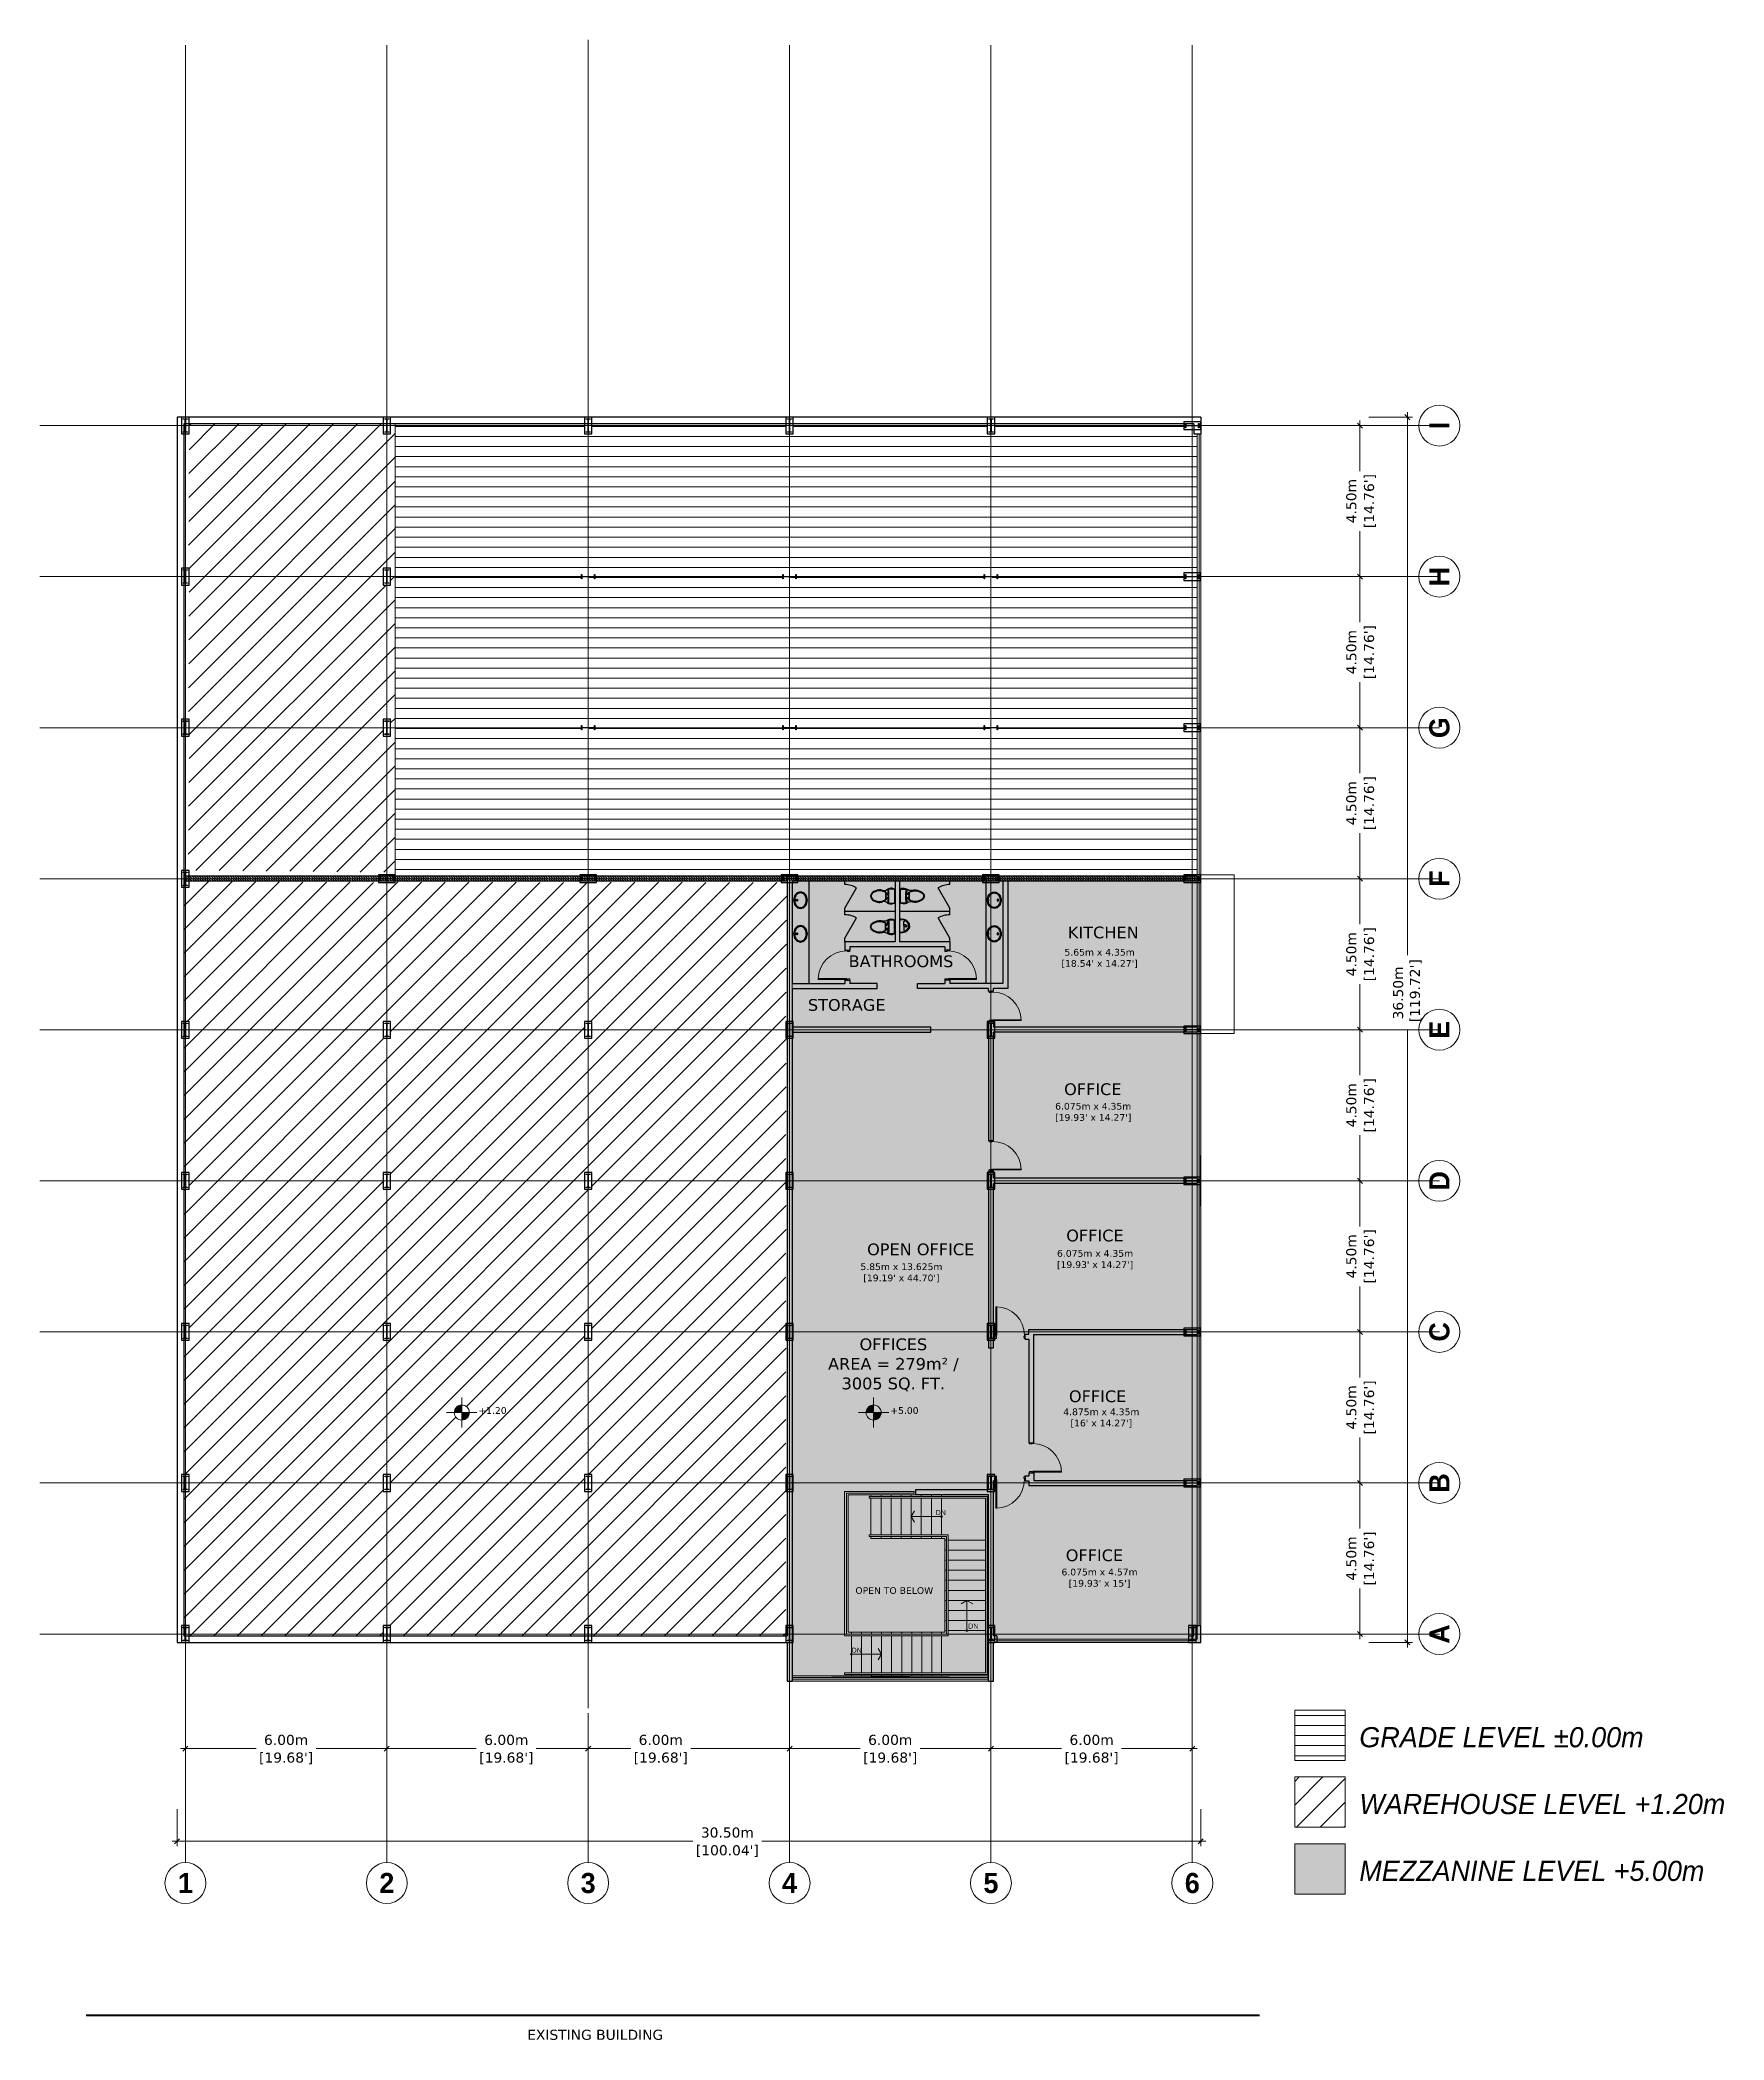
# Model space of a CAD drawing. Header units: metres. Extents: x 587 to 1372, y 780 to 1385.
# Drawn here: x 1321.6 to 1371.8, y 863.6 to 923.2 of the extents above; entities that cross this region are included whole.
import ezdxf
from ezdxf.enums import TextEntityAlignment as Align

# ---------------------------------------------------------------- set-up
doc = ezdxf.new("R2010")
doc.units = ezdxf.units.M
doc.linetypes.add('CONTINOUS', pattern=[0])
doc.layers.get('DEFPOINTS').update_dxf_attribs({"lineweight": 5})
doc.layers.add('A-AREAS_NOPLOT', color=50, linetype='Continuous', lineweight=5, plot=False)
for name, color, linetype, lineweight in [('A-BATHROOMS', 64, 'Continuous', 30), ('A-DOORS', 140, 'Continuous', 5), ('A-FLOOR', 62, 'Continuous', 30), ('A-RAILINGS', 134, 'CONTINOUS', 9), ('A-SIMBOLOS', 7, 'Continuous', 15), ('A-STAIRS', 213, 'Continuous', 9), ('A-TEXT', 3, 'CONTINOUS', 9), ('A-WALLS', 1, 'Continuous', 25), ('A-WALLS HATCH', 142, 'Continuous', 5), ('A-WALLS VIEW', 6, 'Continuous', 5), ('E-0 ELEVATION_SECTION', 2, 'Continuous', 50), ('ST-GRID DIMS', 7, 'Continuous', 5), ('ST-GRID SYMBOLS', 202, 'Continuous', 5)]:
    doc.layers.add(name, color=color, linetype=linetype, lineweight=lineweight)
doc.layers.add('SP_BUILDINGS_NEW_HATCH', color=9, linetype='Continuous', lineweight=13, true_color=0x808080, transparency=0.5)
doc.layers.add('ST-COLUMNS', color=2, linetype='Continuous')
doc.layers.add('ST-STRUCTURE GRID', color=7, linetype='Continuous', lineweight=5, true_color=0x969696)
doc.styles.add('.LEVEL TEXT', font='GOTHICI.TTF', dxfattribs={"height": 0.3})
doc.styles.add('details dims', font='verdana.ttf', dxfattribs={"height": 0.125})
doc.styles.add('mg-arial-anno in S dims', font='verdana.ttf', dxfattribs={"height": 0.3})
doc.styles.add('SITE DIM TXT', font='verdana.ttf', dxfattribs={"height": 1.25})
doc.styles.get("Standard").update_dxf_attribs({"font": 'arial.ttf'})
doc.styles.add('STRUCTURE TEXT', font='GOTHICB.TTF', dxfattribs={"height": 0.125})
doc.dimstyles.new('MGC Dims SMALL', dxfattribs={"dimtxt": 0.3, "dimasz": 0.15, "dimexe": 0.15, "dimexo": 0.15, "dimgap": 0, "dimtad": 0, "dimzin": 0, "dimdsep": 46, "dimtxsty": 'mg-arial-anno in S dims', "dimblk": 'OBLIQUE', "dimcen": 0.15, "dimdle": 0.15, "dimclrd": 256, "dimclre": 256, "dimclrt": 256, "dimadec": 0, "dimazin": 0, "dimtfac": 1, "dimtofl": 0, "dimtmove": 2, "dimatfit": 2, "dimldrblk": 'OPEN90', "dimfxl": 1, "dimtolj": 1, "dimtzin": 0, "dimlwd": -1, "dimlwe": -1, "dimarcsym": 0})

msp = doc.modelspace()

# ---------------------------------------------------------------- texts
at = {"layer": 'A-FLOOR', "style": 'SITE DIM TXT'}
msp.add_text('EXISTING BUILDING', height=0.3, dxfattribs=at).set_placement((1336.149, 863.637))
at = {"layer": 'A-TEXT', "style": 'mg-arial-anno in S dims'}
for s, height, p in [('KITCHEN', 0.35, (1352.261, 896.451)), ('BATHROOMS', 0.35, (1345.726, 895.593)), ('STORAGE', 0.35, (1344.514, 894.291)), ('OFFICE', 0.35, (1352.148, 891.781)), ('OFFICE', 0.35, (1352.211, 887.422)), ('OPEN OFFICE', 0.35, (1346.278, 887.01)), ('OFFICE', 0.35, (1352.291, 882.633)), ('OFFICE', 0.35, (1352.197, 877.897)), ('OPEN TO BELOW', 0.2, (1345.929, 876.921))]:
    msp.add_text(s, height=height, dxfattribs=at).set_placement(p)
at = {"layer": 'A-TEXT'}
for p in [(1348.324, 879.269), (1349.291, 875.889), (1345.816, 875.168)]:
    msp.add_text('DN', height=0.15, dxfattribs=at).set_placement(p)
at = {"layer": 'A-TEXT', "attachment_point": 1}
for s, width, gutter_width, insert, char_height, style in [("\\pxqc;5.65m x 4.35m\\P[18.54' x 14.27']", 2.39906, 0.625, (1352.006, 896.136), 0.2, 'details dims'), ("\\pxqc;6.075m x 4.35m\\P[19.93' x 14.27']", 2.39906, 0.625, (1351.815, 891.548), 0.2, 'details dims'), ("\\pxqc;6.075m x 4.35m\\P[19.93' x 14.27']", 2.39906, 0.625, (1351.871, 887.164), 0.2, 'details dims'), ("\\pxqc;5.85m x 13.625m\\P[19.19' x 44.70']", 2.39906, 0.625, (1346.101, 886.768), 0.2, 'details dims'), ('\\pxqc;OFFICES \\PAREA = 279m² / 3005 SQ. FT.', 4.85562, 0.625, (1344.632, 884.532), 0.35, 'mg-arial-anno in S dims'), ('+1.20', 1.07473, 1.25, (1334.697, 882.484), 0.2, 'details dims'), ('+5.00', 1.07473, 1.25, (1346.97, 882.484), 0.2, 'details dims'), ("\\pxqc;4.875m x 4.35m\\P[16' x 14.27']", 2.39906, 0.625, (1352.057, 882.444), 0.2, 'details dims'), ("\\pxqc;6.075m x 4.57m\\P[19.93' x 15']", 2.39906, 0.625, (1352.003, 877.671), 0.2, 'details dims'), ('GRADE LEVEL %%P0.00m', 19.2264, 0.469, (1360.945, 872.952), 0.6, '.LEVEL TEXT'), ('WAREHOUSE LEVEL +1.20m', 19.2264, 0.469, (1360.945, 870.961), 0.6, '.LEVEL TEXT'), ('MEZZANINE LEVEL +5.00m', 19.2264, 0.469, (1360.945, 868.97), 0.6, '.LEVEL TEXT')]:
    msp.add_mtext_dynamic_manual_height_columns(s, width=width, gutter_width=gutter_width, heights=[0], dxfattribs=dict(at, insert=insert, char_height=char_height, style=style))

# ---------------------------------------------------------------- blocks, each defined once
blk = doc.blocks.new('*U104')
at = {"ltscale": 0.05}
blk.add_line((0, 12), (0, 99.6), dxfattribs=at)
blk.add_circle((0, 0), 12, dxfattribs=at)
at = {"ltscale": 0.05, "style": 'STRUCTURE TEXT'}
blk.add_attdef('GRID_NO', text='', height=15, dxfattribs=at).set_placement((0, 0), align=Align.MIDDLE)
blk = doc.blocks.new('_Oblique')
at = {"color": 0, "linetype": 'ByBlock', "lineweight": -2}
blk.add_line((-0.5, -0.5), (0.5, 0.5), dxfattribs=at)
blk = doc.blocks.new('*D161')
at = {"layer": 'DEFPOINTS', "color": 0, "transparency": 16777216}
for p in [(1349.967, 873.366), (1355.967, 873.366), (1349.967, 872.314)]:
    blk.add_point(p, dxfattribs=at)
at = {"layer": 'ST-GRID DIMS', "transparency": 16777216}
for p, q in [((1349.967, 873.216), (1349.967, 872.164)), ((1355.967, 873.216), (1355.967, 872.164)), ((1349.817, 872.314), (1352.073, 872.314)), ((1356.117, 872.314), (1353.861, 872.314))]:
    blk.add_line(p, q, dxfattribs=at)
at = {"layer": 'ST-GRID DIMS', "transparency": 16777216, "xscale": 0.15, "yscale": 0.15, "zscale": 0.15, "rotation": 180}
blk.add_blockref('_Oblique', (1349.967, 872.314), dxfattribs=at)
at = {"layer": 'ST-GRID DIMS', "transparency": 16777216, "xscale": 0.15, "yscale": 0.15, "zscale": 0.15}
blk.add_blockref('_Oblique', (1355.967, 872.314), dxfattribs=at)
at = {"layer": 'ST-GRID DIMS', "transparency": 16777216, "char_height": 0.3, "attachment_point": 5, "style": 'mg-arial-anno in S dims'}
for s, insert in [('\\A1;6.00m', (1352.967, 872.57)), ("\\A1;[19.68']", (1352.967, 872.018))]:
    blk.add_mtext(s, dxfattribs=dict(at, insert=insert))
blk = doc.blocks.new('_Open90')
at = {"color": 0, "linetype": 'ByBlock', "lineweight": -2}
for p, q in [((0, 0), (-1, 0)), ((-0.5, 0.5), (0, 0)), ((0, 0), (-0.5, -0.5))]:
    blk.add_line(p, q, dxfattribs=at)
blk = doc.blocks.new('*D162')
at = {"layer": 'DEFPOINTS', "color": 0, "transparency": 16777216}
for p in [(1343.967, 873.366), (1349.967, 873.366), (1343.967, 872.314)]:
    blk.add_point(p, dxfattribs=at)
at = {"layer": 'ST-GRID DIMS', "transparency": 16777216}
for p, q in [((1343.967, 873.216), (1343.967, 872.164)), ((1349.967, 873.216), (1349.967, 872.164)), ((1343.817, 872.314), (1346.073, 872.314)), ((1350.117, 872.314), (1347.861, 872.314))]:
    blk.add_line(p, q, dxfattribs=at)
at = {"layer": 'ST-GRID DIMS', "transparency": 16777216, "xscale": 0.15, "yscale": 0.15, "zscale": 0.15, "rotation": 180}
blk.add_blockref('_Oblique', (1343.967, 872.314), dxfattribs=at)
at = {"layer": 'ST-GRID DIMS', "transparency": 16777216, "xscale": 0.15, "yscale": 0.15, "zscale": 0.15}
blk.add_blockref('_Oblique', (1349.967, 872.314), dxfattribs=at)
at = {"layer": 'ST-GRID DIMS', "transparency": 16777216, "char_height": 0.3, "attachment_point": 5, "style": 'mg-arial-anno in S dims'}
for s, insert in [('\\A1;6.00m', (1346.967, 872.57)), ("\\A1;[19.68']", (1346.967, 872.018))]:
    blk.add_mtext(s, dxfattribs=dict(at, insert=insert))
blk = doc.blocks.new('*D163')
at = {"layer": 'DEFPOINTS', "color": 0, "transparency": 16777216}
for p in [(1337.967, 873.366), (1343.967, 873.366), (1337.967, 872.314)]:
    blk.add_point(p, dxfattribs=at)
at = {"layer": 'ST-GRID DIMS', "transparency": 16777216}
for p, q in [((1337.967, 873.216), (1337.967, 872.164)), ((1343.967, 873.216), (1343.967, 872.164)), ((1337.817, 872.314), (1339.236, 872.314)), ((1344.117, 872.314), (1341.025, 872.314))]:
    blk.add_line(p, q, dxfattribs=at)
at = {"layer": 'ST-GRID DIMS', "transparency": 16777216, "xscale": 0.15, "yscale": 0.15, "zscale": 0.15, "rotation": 180}
blk.add_blockref('_Oblique', (1337.967, 872.314), dxfattribs=at)
at = {"layer": 'ST-GRID DIMS', "transparency": 16777216, "xscale": 0.15, "yscale": 0.15, "zscale": 0.15}
blk.add_blockref('_Oblique', (1343.967, 872.314), dxfattribs=at)
at = {"layer": 'ST-GRID DIMS', "transparency": 16777216, "char_height": 0.3, "attachment_point": 5, "style": 'mg-arial-anno in S dims'}
for s, insert in [('\\A1;6.00m', (1340.13, 872.57)), ("\\A1;[19.68']", (1340.13, 872.018))]:
    blk.add_mtext(s, dxfattribs=dict(at, insert=insert))
blk = doc.blocks.new('*D164')
at = {"layer": 'DEFPOINTS', "color": 0, "transparency": 16777216}
for p in [(1331.967, 873.366), (1337.967, 873.366), (1331.967, 872.314)]:
    blk.add_point(p, dxfattribs=at)
at = {"layer": 'ST-GRID DIMS', "transparency": 16777216}
for p, q in [((1331.967, 873.216), (1331.967, 872.164)), ((1337.967, 873.216), (1337.967, 872.164)), ((1331.817, 872.314), (1334.633, 872.314)), ((1338.117, 872.314), (1336.422, 872.314))]:
    blk.add_line(p, q, dxfattribs=at)
at = {"layer": 'ST-GRID DIMS', "transparency": 16777216, "xscale": 0.15, "yscale": 0.15, "zscale": 0.15, "rotation": 180}
blk.add_blockref('_Oblique', (1331.967, 872.314), dxfattribs=at)
at = {"layer": 'ST-GRID DIMS', "transparency": 16777216, "xscale": 0.15, "yscale": 0.15, "zscale": 0.15}
blk.add_blockref('_Oblique', (1337.967, 872.314), dxfattribs=at)
at = {"layer": 'ST-GRID DIMS', "transparency": 16777216, "char_height": 0.3, "attachment_point": 5, "style": 'mg-arial-anno in S dims'}
for s, insert in [('\\A1;6.00m', (1335.528, 872.57)), ("\\A1;[19.68']", (1335.528, 872.018))]:
    blk.add_mtext(s, dxfattribs=dict(at, insert=insert))
blk = doc.blocks.new('*D165')
at = {"layer": 'DEFPOINTS', "color": 0, "transparency": 16777216}
for p in [(1325.967, 873.366), (1331.967, 873.366), (1325.967, 872.314)]:
    blk.add_point(p, dxfattribs=at)
at = {"layer": 'ST-GRID DIMS', "transparency": 16777216}
for p, q in [((1325.967, 873.216), (1325.967, 872.164)), ((1331.967, 873.216), (1331.967, 872.164)), ((1325.817, 872.314), (1328.073, 872.314)), ((1332.117, 872.314), (1329.861, 872.314))]:
    blk.add_line(p, q, dxfattribs=at)
at = {"layer": 'ST-GRID DIMS', "transparency": 16777216, "xscale": 0.15, "yscale": 0.15, "zscale": 0.15, "rotation": 180}
blk.add_blockref('_Oblique', (1325.967, 872.314), dxfattribs=at)
at = {"layer": 'ST-GRID DIMS', "transparency": 16777216, "xscale": 0.15, "yscale": 0.15, "zscale": 0.15}
blk.add_blockref('_Oblique', (1331.967, 872.314), dxfattribs=at)
at = {"layer": 'ST-GRID DIMS', "transparency": 16777216, "char_height": 0.3, "attachment_point": 5, "style": 'mg-arial-anno in S dims'}
for s, insert in [('\\A1;6.00m', (1328.967, 872.57)), ("\\A1;[19.68']", (1328.967, 872.018))]:
    blk.add_mtext(s, dxfattribs=dict(at, insert=insert))
blk = doc.blocks.new('*D126')
at = {"layer": 'DEFPOINTS', "color": 0, "transparency": 16777216}
for p in [(1359.964, 884.726), (1360.963, 884.726), (1359.964, 880.226)]:
    blk.add_point(p, dxfattribs=at)
at = {"layer": 'ST-GRID DIMS', "transparency": 16777216}
for p, q in [((1360.963, 884.876), (1360.963, 883.37)), ((1360.114, 884.726), (1361.113, 884.726)), ((1360.963, 880.076), (1360.963, 881.582)), ((1360.114, 880.226), (1361.113, 880.226))]:
    blk.add_line(p, q, dxfattribs=at)
at = {"layer": 'ST-GRID DIMS', "transparency": 16777216, "xscale": 0.15, "yscale": 0.15, "zscale": 0.15}
for p, rotation in [((1360.963, 884.726), 90), ((1360.963, 880.226), 270)]:
    blk.add_blockref('_Oblique', p, dxfattribs=dict(at, rotation=rotation))
at = {"layer": 'ST-GRID DIMS', "transparency": 16777216, "char_height": 0.3, "attachment_point": 5, "rotation": 90, "style": 'mg-arial-anno in S dims'}
for s, insert in [('\\A1;4.50m', (1360.707, 882.476)), ("\\A1;[14.76']", (1361.26, 882.476))]:
    blk.add_mtext(s, dxfattribs=dict(at, insert=insert))
blk = doc.blocks.new('*D127')
at = {"layer": 'DEFPOINTS', "color": 0, "transparency": 16777216}
for p in [(1359.964, 889.226), (1360.963, 889.226), (1359.964, 884.726)]:
    blk.add_point(p, dxfattribs=at)
at = {"layer": 'ST-GRID DIMS', "transparency": 16777216}
for p, q in [((1360.114, 889.226), (1361.113, 889.226)), ((1360.963, 889.376), (1360.963, 887.87)), ((1360.963, 884.576), (1360.963, 886.082)), ((1360.114, 884.726), (1361.113, 884.726))]:
    blk.add_line(p, q, dxfattribs=at)
at = {"layer": 'ST-GRID DIMS', "transparency": 16777216, "xscale": 0.15, "yscale": 0.15, "zscale": 0.15}
for p, rotation in [((1360.963, 889.226), 90), ((1360.963, 884.726), 270)]:
    blk.add_blockref('_Oblique', p, dxfattribs=dict(at, rotation=rotation))
at = {"layer": 'ST-GRID DIMS', "transparency": 16777216, "char_height": 0.3, "attachment_point": 5, "rotation": 90, "style": 'mg-arial-anno in S dims'}
for s, insert in [('\\A1;4.50m', (1360.707, 886.976)), ("\\A1;[14.76']", (1361.26, 886.976))]:
    blk.add_mtext(s, dxfattribs=dict(at, insert=insert))
blk = doc.blocks.new('*D128')
at = {"layer": 'DEFPOINTS', "color": 0, "transparency": 16777216}
for p in [(1359.964, 893.726), (1360.963, 893.726), (1359.964, 889.226)]:
    blk.add_point(p, dxfattribs=at)
at = {"layer": 'ST-GRID DIMS', "transparency": 16777216}
for p, q in [((1360.114, 893.726), (1361.113, 893.726)), ((1360.963, 893.876), (1360.963, 892.37)), ((1360.963, 889.076), (1360.963, 890.582)), ((1360.114, 889.226), (1361.113, 889.226))]:
    blk.add_line(p, q, dxfattribs=at)
at = {"layer": 'ST-GRID DIMS', "transparency": 16777216, "xscale": 0.15, "yscale": 0.15, "zscale": 0.15}
for p, rotation in [((1360.963, 893.726), 90), ((1360.963, 889.226), 270)]:
    blk.add_blockref('_Oblique', p, dxfattribs=dict(at, rotation=rotation))
at = {"layer": 'ST-GRID DIMS', "transparency": 16777216, "char_height": 0.3, "attachment_point": 5, "rotation": 90, "style": 'mg-arial-anno in S dims'}
for s, insert in [('\\A1;4.50m', (1360.707, 891.476)), ("\\A1;[14.76']", (1361.26, 891.476))]:
    blk.add_mtext(s, dxfattribs=dict(at, insert=insert))
blk = doc.blocks.new('*D129')
at = {"layer": 'DEFPOINTS', "color": 0, "transparency": 16777216}
for p in [(1359.964, 898.226), (1360.963, 898.226), (1359.964, 893.726)]:
    blk.add_point(p, dxfattribs=at)
at = {"layer": 'ST-GRID DIMS', "transparency": 16777216}
for p, q in [((1360.114, 898.226), (1361.113, 898.226)), ((1360.963, 898.376), (1360.963, 896.87)), ((1360.963, 893.576), (1360.963, 895.082)), ((1360.114, 893.726), (1361.113, 893.726))]:
    blk.add_line(p, q, dxfattribs=at)
at = {"layer": 'ST-GRID DIMS', "transparency": 16777216, "xscale": 0.15, "yscale": 0.15, "zscale": 0.15}
for p, rotation in [((1360.963, 898.226), 90), ((1360.963, 893.726), 270)]:
    blk.add_blockref('_Oblique', p, dxfattribs=dict(at, rotation=rotation))
at = {"layer": 'ST-GRID DIMS', "transparency": 16777216, "char_height": 0.3, "attachment_point": 5, "rotation": 90, "style": 'mg-arial-anno in S dims'}
for s, insert in [("\\A1;[14.76']", (1361.26, 895.976)), ('\\A1;4.50m', (1360.707, 895.976))]:
    blk.add_mtext(s, dxfattribs=dict(at, insert=insert))
blk = doc.blocks.new('*D130')
at = {"layer": 'DEFPOINTS', "color": 0, "transparency": 16777216}
for p in [(1359.964, 902.726), (1360.963, 902.726), (1359.964, 898.226)]:
    blk.add_point(p, dxfattribs=at)
at = {"layer": 'ST-GRID DIMS', "transparency": 16777216}
for p, q in [((1360.114, 902.726), (1361.113, 902.726)), ((1360.963, 902.876), (1360.963, 901.37)), ((1360.963, 898.076), (1360.963, 899.582)), ((1360.114, 898.226), (1361.113, 898.226))]:
    blk.add_line(p, q, dxfattribs=at)
at = {"layer": 'ST-GRID DIMS', "transparency": 16777216, "xscale": 0.15, "yscale": 0.15, "zscale": 0.15}
for p, rotation in [((1360.963, 902.726), 90), ((1360.963, 898.226), 270)]:
    blk.add_blockref('_Oblique', p, dxfattribs=dict(at, rotation=rotation))
at = {"layer": 'ST-GRID DIMS', "transparency": 16777216, "char_height": 0.3, "attachment_point": 5, "rotation": 90, "style": 'mg-arial-anno in S dims'}
for s, insert in [('\\A1;4.50m', (1360.707, 900.476)), ("\\A1;[14.76']", (1361.26, 900.476))]:
    blk.add_mtext(s, dxfattribs=dict(at, insert=insert))
blk = doc.blocks.new('*D131')
at = {"layer": 'DEFPOINTS', "color": 0, "transparency": 16777216}
for p in [(1359.964, 907.226), (1360.963, 907.226), (1359.964, 902.726)]:
    blk.add_point(p, dxfattribs=at)
at = {"layer": 'ST-GRID DIMS', "transparency": 16777216}
for p, q in [((1360.114, 907.226), (1361.113, 907.226)), ((1360.963, 907.376), (1360.963, 905.87)), ((1360.963, 902.576), (1360.963, 904.082)), ((1360.114, 902.726), (1361.113, 902.726))]:
    blk.add_line(p, q, dxfattribs=at)
at = {"layer": 'ST-GRID DIMS', "transparency": 16777216, "xscale": 0.15, "yscale": 0.15, "zscale": 0.15}
for p, rotation in [((1360.963, 907.226), 90), ((1360.963, 902.726), 270)]:
    blk.add_blockref('_Oblique', p, dxfattribs=dict(at, rotation=rotation))
at = {"layer": 'ST-GRID DIMS', "transparency": 16777216, "char_height": 0.3, "attachment_point": 5, "rotation": 90, "style": 'mg-arial-anno in S dims'}
for s, insert in [("\\A1;[14.76']", (1361.26, 904.976)), ('\\A1;4.50m', (1360.707, 904.976))]:
    blk.add_mtext(s, dxfattribs=dict(at, insert=insert))
blk = doc.blocks.new('*D132')
at = {"layer": 'DEFPOINTS', "color": 0, "transparency": 16777216}
for p in [(1359.964, 911.726), (1360.963, 911.726), (1359.964, 907.226)]:
    blk.add_point(p, dxfattribs=at)
at = {"layer": 'ST-GRID DIMS', "transparency": 16777216}
for p, q in [((1360.114, 911.726), (1361.113, 911.726)), ((1360.963, 911.876), (1360.963, 910.37)), ((1360.963, 907.076), (1360.963, 908.582)), ((1360.114, 907.226), (1361.113, 907.226))]:
    blk.add_line(p, q, dxfattribs=at)
at = {"layer": 'ST-GRID DIMS', "transparency": 16777216, "xscale": 0.15, "yscale": 0.15, "zscale": 0.15}
for p, rotation in [((1360.963, 911.726), 90), ((1360.963, 907.226), 270)]:
    blk.add_blockref('_Oblique', p, dxfattribs=dict(at, rotation=rotation))
at = {"layer": 'ST-GRID DIMS', "transparency": 16777216, "char_height": 0.3, "attachment_point": 5, "rotation": 90, "style": 'mg-arial-anno in S dims'}
for s, insert in [('\\A1;4.50m', (1360.707, 909.476)), ("\\A1;[14.76']", (1361.26, 909.476))]:
    blk.add_mtext(s, dxfattribs=dict(at, insert=insert))
blk = doc.blocks.new('*D133')
at = {"layer": 'DEFPOINTS', "color": 0, "transparency": 16777216}
for p in [(1361.078, 911.976), (1362.376, 911.976), (1361.078, 875.476)]:
    blk.add_point(p, dxfattribs=at)
at = {"layer": 'ST-GRID DIMS', "transparency": 16777216}
for p, q in [((1361.228, 911.976), (1362.526, 911.976)), ((1362.376, 912.126), (1362.376, 895.945)), ((1362.376, 875.326), (1362.376, 893.701)), ((1361.228, 875.476), (1362.526, 875.476))]:
    blk.add_line(p, q, dxfattribs=at)
at = {"layer": 'ST-GRID DIMS', "transparency": 16777216, "xscale": 0.15, "yscale": 0.15, "zscale": 0.15}
for p, rotation in [((1362.376, 911.976), 90), ((1362.376, 875.476), 270)]:
    blk.add_blockref('_Oblique', p, dxfattribs=dict(at, rotation=rotation))
at = {"layer": 'ST-GRID DIMS', "transparency": 16777216, "insert": (1362.376, 894.823), "char_height": 0.3, "attachment_point": 5, "rotation": 90, "style": 'mg-arial-anno in S dims'}
blk.add_mtext("\\A1;36.50m\\P [119.72']", dxfattribs=at)
blk = doc.blocks.new('*D134')
at = {"layer": 'DEFPOINTS', "color": 0, "transparency": 16777216}
for p in [(1325.717, 870.658), (1356.217, 870.658), (1325.717, 869.553)]:
    blk.add_point(p, dxfattribs=at)
at = {"layer": 'ST-GRID DIMS', "transparency": 16777216}
for p, q in [((1325.717, 870.508), (1325.717, 869.403)), ((1356.217, 870.508), (1356.217, 869.403)), ((1325.567, 869.553), (1341.089, 869.553)), ((1356.367, 869.553), (1343.14, 869.553))]:
    blk.add_line(p, q, dxfattribs=at)
at = {"layer": 'ST-GRID DIMS', "transparency": 16777216, "xscale": 0.15, "yscale": 0.15, "zscale": 0.15, "rotation": 180}
blk.add_blockref('_Oblique', (1325.717, 869.553), dxfattribs=at)
at = {"layer": 'ST-GRID DIMS', "transparency": 16777216, "xscale": 0.15, "yscale": 0.15, "zscale": 0.15}
blk.add_blockref('_Oblique', (1356.217, 869.553), dxfattribs=at)
at = {"layer": 'ST-GRID DIMS', "transparency": 16777216, "char_height": 0.3, "attachment_point": 5, "style": 'mg-arial-anno in S dims'}
for s, insert in [('\\A1;30.50m', (1342.114, 869.81)), ("\\A1;[100.04']", (1342.114, 869.257))]:
    blk.add_mtext(s, dxfattribs=dict(at, insert=insert))
blk = doc.blocks.new('*D135')
at = {"layer": 'DEFPOINTS', "color": 0, "transparency": 16777216}
for p in [(1359.964, 880.226), (1360.963, 880.226), (1359.964, 875.726)]:
    blk.add_point(p, dxfattribs=at)
at = {"layer": 'ST-GRID DIMS', "transparency": 16777216}
for p, q in [((1360.114, 880.226), (1361.113, 880.226)), ((1360.963, 880.376), (1360.963, 878.87)), ((1360.963, 875.576), (1360.963, 877.082)), ((1360.114, 875.726), (1361.113, 875.726))]:
    blk.add_line(p, q, dxfattribs=at)
at = {"layer": 'ST-GRID DIMS', "transparency": 16777216, "xscale": 0.15, "yscale": 0.15, "zscale": 0.15}
for p, rotation in [((1360.963, 880.226), 90), ((1360.963, 875.726), 270)]:
    blk.add_blockref('_Oblique', p, dxfattribs=dict(at, rotation=rotation))
at = {"layer": 'ST-GRID DIMS', "transparency": 16777216, "char_height": 0.3, "attachment_point": 5, "rotation": 90, "style": 'mg-arial-anno in S dims'}
for s, insert in [('\\A1;4.50m', (1360.707, 877.976)), ("\\A1;[14.76']", (1361.26, 877.976))]:
    blk.add_mtext(s, dxfattribs=dict(at, insert=insert))
blk = doc.blocks.new('Kohler Gabrielle 3615pln')
for p, q in [((-9.5, -5.1), (-9.1, -5.2)), ((-9.4, -3.2), (-9, -3.1)), ((-8.6, -5.2), (-9.1, -5.2)), ((-9, -3.1), (-8.9, -2.3)), ((-9, -3.1), (-8.6, -3.1)), ((-8.9, -2.3), (-8.4, -1)), ((-8.1, -0.8), (8.1, -0.8)), ((-3.4, -10.9), (-4.4, -10.9)), ((-4.1, -11.3), (-3.8, -11.3)), ((-3.8, -11.3), (3.8, -11.3)), ((-3.4, -9.8), (-3.4, -10.9)), ((-1.8, -10.8), (-3.4, -10.8)), ((-2.3, -9.3), (-2.9, -9.3)), ((-1.8, -10.8), (-1.8, -9.8)), ((-1.8, -10.8), (1.8, -10.8)), ((1.8, -10.8), (1.8, -9.8)), ((1.8, -10.8), (3.4, -10.8)), ((2.3, -9.3), (2.9, -9.3)), ((3.4, -9.8), (3.4, -10.9)), ((3.4, -10.9), (4.4, -10.9)), ((4.1, -11.3), (3.8, -11.3)), ((8.9, -2.3), (8.4, -1))]:
    blk.add_line(p, q)
for centre, radius, start, end in [((126.5, -7.7), 136.1, 178.1377, 178.8642), ((-9.4, -5), 0.143, 186.931, 253.1722), ((-9.4, -3.3), 0.131, 105.3214, 174.5186), ((-0.2, -4.7), 8.96, 183.1689, 200.8545), ((-8.6, -3.3), 0.163, 64.3129, 93.3513), ((-8.9, -3.2), 0.321, 359.5118, 21.3249), ((-8.6, -5), 0.184, 270.8367, 295.1225), ((153.5, 65.5), 177.9, 204.3578, 204.8616), ((-77.1, -4.9), 68.6, 359.8724, 1.3658), ((-9, -5), 0.504, 348.7637, 0.2986), ((-8.6, -5.1), 0.031, 312.2722, 352.8283), ((-8, -1.2), 0.409, 93.2305, 155.5362), ((1.4, -4.2), 9.8, 160.9928, 199.6374), ((-7.8, -8.6), 0.433, 219.9652, 285.9682), ((-7.5, -1.2), 0.451, 97.162, 158.1802), ((-7.4, -7.4), 0.436, 199.9171, 277.8278), ((-16.4, -15), 10.3, 20.8143, 34.0629), ((-72.3, 433.7), 447.3, 278.3085, 278.9646), ((13.7, -20.6), 21.3, 164.2128, 176.377), ((6.5, -17.9), 14, 185.6709, 219.0284), ((0.1, -63.5), 56.2, 90.109, 97.6534), ((6.1, -18.5), 13, 164.166, 177.4724), ((6.9, -18.2), 13.8, 178.8692, 218.6317), ((-12.7, -13.3), 6.22, 345.6261, 18.243), ((5.4, -18), 12.2, 144.3008, 165.2243), ((6.4, -18.5), 12.8, 160.1009, 213.3819), ((4.8, -17.9), 11.1, 143.2658, 160.2323), ((-4.4, -11.1), 0.188, 89.9535, 141.6541), ((-2.9, -9.8), 0.495, 93.0407, 179.7966), ((0.3, -29.8), 21.8, 90.7199, 97.5885), ((-2.3, -9.8), 0.497, 0.4104, 86.7523), ((-0.1, -63.5), 56.2, 82.3466, 89.891), ((-0.3, -29.8), 21.8, 82.4115, 89.2801), ((2.3, -9.8), 0.497, 93.2477, 179.5896), ((72.3, 433.7), 447.3, 261.0354, 261.6915), ((2.9, -9.8), 0.495, 0.2034, 86.9593), ((-6.9, -18.2), 13.8, 321.3683, 1.1308), ((-4.8, -17.9), 11.1, 19.7677, 36.7342), ((-6.4, -18.5), 12.8, 326.6181, 19.8991), ((4.4, -11.1), 0.188, 38.3459, 90.0465), ((-6.5, -17.9), 14, 320.9716, 354.3291), ((-5.4, -18), 12.2, 14.7757, 35.6992), ((-6.1, -18.5), 13, 2.5276, 15.834), ((12.7, -13.3), 6.22, 161.757, 194.3739), ((-13.7, -20.6), 21.3, 3.623, 15.7872), ((16.4, -15), 10.3, 145.9371, 159.1857), ((7.4, -7.4), 0.436, 262.1722, 340.0829), ((7.5, -1.2), 0.451, 21.8198, 82.838), ((7.8, -8.6), 0.433, 254.0318, 320.0348), ((-1.4, -4.2), 9.8, 340.3626, 19.0072), ((-153.5, 65.5), 177.9, 335.1384, 335.6422), ((8, -1.2), 0.409, 24.4638, 86.7695), ((0.9, -4.4), 8.45, 335.6365, 354.6329), ((-1.9, -5.4), 11.2, 1.0798, 15.9546), ((0.4, -23.1), 6.04, 216.7115, 265.9191), ((0.5, -23), 5.49, 208.6433, 264.4456), ((0.6, -23), 5.9, 220.0081, 247.483), ((0.2, -24.3), 4.57, 247.0751, 267.9746), ((-0.5, -23), 5.49, 275.5544, 331.3567), ((-0.4, -23.1), 6.04, 274.0809, 323.2885), ((-0.2, -24.3), 4.57, 272.0254, 292.9249), ((-0.6, -23), 5.9, 292.517, 319.9919)]:
    blk.add_arc(centre, radius, start, end)
at = {"layer": 'DEFPOINTS'}
for tag in ['MODELNUMBER', 'TRADENAME', 'PRODUCT', 'MATERIAL']:
    blk.add_attdef(tag, (0, 0), '', height=0.001, dxfattribs=at)
blk = doc.blocks.new('kohler caxton oval 2210pln')
for radius in [1.08, 0.872]:
    blk.add_circle((0, 4.4), radius)
for centre, radius, start, end in [((-2.3, 0), 7.33, 125.5517, 234.4481), ((-1.4, -0.2), 7.1, 155.6717, 178.5803), ((-2.3, 0.1), 6.27, 180.8011, 233.6172), ((-1.4, -0.8), 7.44, 119.2223, 151.1121), ((0, -3.3), 11.4, 54.4482, 125.552), ((0, -3.4), 10.3, 90.1802, 119.2223), ((0, -3.4), 10.3, 60.7777, 89.8198), ((1.4, -0.8), 7.44, 28.8879, 60.7777), ((2.3, 0.1), 6.27, 306.3828, 359.1989), ((2.3, 0), 7.33, 305.5521, 54.4481), ((1.4, -0.2), 7.1, 1.4197, 24.3283), ((0, 3.3), 11.4, 234.448, 305.552), ((0.2, 3.7), 10.6, 234.5646, 268.9198), ((0, -7.1), 0.707, 87.5776, 119.601), ((-0.3, -6.6), 0.108, 119.601, 204.3933), ((-0.2, -6.5), 0.245, 220.4375, 253.8595), ((0, -5.7), 1.06, 253.1493, 269.8472), ((-0.2, 3.7), 10.6, 271.0802, 305.4354), ((0, -7.1), 0.707, 60.399, 92.4224), ((0, -5.7), 1.06, 270.1528, 286.8507), ((0.2, -6.5), 0.245, 286.1405, 319.5625), ((0.3, -6.6), 0.108, 335.6067, 60.399)]:
    blk.add_arc(centre, radius, start, end)
at = {"layer": 'DEFPOINTS'}
for tag in ['MODELNUMBER', 'TRADENAME', 'PRODUCT', 'MATERIAL']:
    blk.add_attdef(tag, (0, 0), '', height=0.001, dxfattribs=at)
blk = doc.blocks.new('*U118')
for points in [[(2, 2), (2, 35.4), (1, 35.4), (1, 2)], [(0, 2), (1, 2), (1, 0.8), (1.8, 0.8), (1.5, -1.9), (0, -1.9)], [(35.4, 2), (34.4, 2), (34.4, 0.8), (33.7, 0.8), (33.9, -1.9), (35.4, -1.9)]]:
    blk.add_lwpolyline(points, close=True)
blk.add_lwpolyline([(36.6, 1), (36.6, 1)])
blk.add_arc((1, 2), 33.4, 0, 89.0122)
blk = doc.blocks.new('kohler 4989tpln')
for p, q in [((8.1, 0), (-8.1, 0)), ((-2.5, -11.5, -14.8), (-6.7, -8, -14.8)), ((-6.6, -6.2), (-5.6, -5.8)), ((-5.3, -5.1), (-5.5, -5.8)), ((-5.4, -7.8), (-2.2, -10.4)), ((-0.1, -5), (-5.1, -5)), ((-2.1, -10.4), (2.1, -10.4)), ((-0.2, -11.7, -14.8), (-1.9, -11.7, -14.8)), ((-0.1, -11.7, -14.8), (-1.9, -11.7, -14.8)), ((-1.3, -7.4), (-1.3, -6)), ((0.9, -7.6), (-1.1, -7.6)), ((-0.2, -11.7, -14.8), (1.9, -11.7, -14.8)), ((-0.1, -5), (5.1, -5)), ((-0.1, -11.7, -14.8), (1.9, -11.7, -14.8)), ((1.1, -7.4), (1.1, -6)), ((5.4, -7.8), (2.2, -10.4)), ((2.5, -11.5, -14.8), (6.7, -8, -14.8)), ((5.3, -5.1), (5.5, -5.8)), ((6.6, -6.2), (5.6, -5.8))]:
    blk.add_line(p, q)
for centre, radius, start, end in [((66.6, 6.8), 75, 185.1712, 190.6356), ((-66.6, 6.8), 75, 349.3644, 354.8288), ((89.7, 2.4, -0.3), 97, 181.4267, 185.0343), ((-5.7, -6.9), 1.47, 147.1748, 227.0711), ((-6.7, -6), 0.285, 207.832, 286.344), ((-3.7, -6.7), 2.03, 152.8679, 212.1805), ((-5.7, -5.7), 0.186, 290.4143, 330.5758), ((-5.1, -5.2), 0.188, 90, 160.7546), ((-1.9, -11, -14.8), 0.792, 221.1292, 270), ((-2.1, -10.3), 0.125, 230.9383, 270), ((-0.1, -10.9), 5, 76.261, 103.739), ((-0.3, -7.4), 1, 180, 248.8033), ((-1.1, -7.4), 0.188, 180, 270), ((-0.1, -7), 1.47, 247.5599, 269.4929), ((-0.1, -7), 1.47, 270.5071, 292.4401), ((0.1, -7.4), 1, 291.1967, 0), ((0.9, -7.4), 0.188, 270, 0), ((1.9, -11, -14.8), 0.792, 270, 318.8708), ((2.1, -10.3), 0.125, 270, 309.0617), ((5.1, -5.2), 0.188, 19.2454, 90), ((3.7, -6.7), 2.03, 327.8195, 27.1321), ((5.7, -5.7), 0.186, 209.4242, 249.5857), ((6.7, -6), 0.285, 253.656, 332.168), ((5.7, -6.9), 1.47, 312.9289, 32.8252), ((-89.7, 2.4, -0.3), 97, 354.9657, 358.5733)]:
    blk.add_arc(centre, radius, start, end)
at = {"flags": 8}
for tag in ['MODELNUMBER', 'TRADENAME', 'PRODUCT', 'MATERIAL']:
    blk.add_attdef(tag, (0, 0), '', height=0.001, dxfattribs=at)
blk = doc.blocks.new('*U123')
at = {"layer": 'A-SIMBOLOS'}
for p, q in [((1.68, 0), (1.78, 0.173)), ((2.58, 0), (1.68, 0)), ((1.68, 0), (1.78, -0.173))]:
    blk.add_line(p, q, dxfattribs=at)
blk.add_circle((2.58, 0), 0.025, dxfattribs=at)
blk = doc.blocks.new('*U183')
at = {"ltscale": 0.05}
blk.add_line((0, 12), (0, 99.6), dxfattribs=at)
blk.add_circle((0, 0), 12, dxfattribs=at)
at = {"ltscale": 0.05, "style": 'STRUCTURE TEXT'}
blk.add_attdef('GRID_NO', text='', height=15, dxfattribs=at).set_placement((0, 0), align=Align.MIDDLE)

# ---------------------------------------------------------------- dimensions: what is measured, and where the dimension line sits
at = {"layer": 'ST-GRID DIMS'}
for base, p1, p2, angle, picture, middle in [((1360.963, 911.726), (1359.964, 907.226), (1359.964, 911.726), 270, '*D132', (1360.963, 909.476)), ((1360.963, 907.226), (1359.964, 902.726), (1359.964, 907.226), 270, '*D131', (1360.963, 904.976)), ((1360.963, 902.726), (1359.964, 898.226), (1359.964, 902.726), 270, '*D130', (1360.963, 900.476)), ((1360.963, 898.226), (1359.964, 893.726), (1359.964, 898.226), 270, '*D129', (1360.963, 895.976)), ((1360.963, 893.726), (1359.964, 889.226), (1359.964, 893.726), 270, '*D128', (1360.963, 891.476)), ((1360.963, 889.226), (1359.964, 884.726), (1359.964, 889.226), 270, '*D127', (1360.963, 886.976)), ((1360.963, 884.726), (1359.964, 880.226), (1359.964, 884.726), 270, '*D126', (1360.963, 882.476)), ((1360.963, 880.226), (1359.964, 875.726), (1359.964, 880.226), 270, '*D135', (1360.963, 877.976)), ((1325.967, 872.314), (1331.967, 873.366), (1325.967, 873.366), 180, '*D165', (1328.967, 872.314)), ((1343.967, 872.314), (1349.967, 873.366), (1343.967, 873.366), 180, '*D162', (1346.967, 872.314)), ((1349.967, 872.314), (1355.967, 873.366), (1349.967, 873.366), 180, '*D161', (1352.967, 872.314))]:
    dim = msp.add_linear_dim(base=base, p1=p1, p2=p2, angle=angle, dimstyle='MGC Dims SMALL', override={"dimgap": 0.1, "dimpost": 'm\\X'}, dxfattribs=at)
    dim.commit()
    dim.dimension.update_dxf_attribs({"geometry": picture, "text_midpoint": middle})
for base, p1, p2, angle, picture, middle, dimtype in [((1362.376, 911.976), (1361.078, 875.476), (1361.078, 911.976), 90, '*D133', (1362.376, 894.823), 161), ((1331.967, 872.314), (1337.967, 873.366), (1331.967, 873.366), 180, '*D164', (1335.528, 872.314), 160), ((1337.967, 872.314), (1343.967, 873.366), (1337.967, 873.366), 180, '*D163', (1340.13, 872.314), 160), ((1325.717, 869.553), (1356.217, 870.658), (1325.717, 870.658), 180, '*D134', (1342.114, 869.553), 161)]:
    dim = msp.add_linear_dim(base=base, p1=p1, p2=p2, angle=angle, dimstyle='MGC Dims SMALL', override={"dimgap": 0.1, "dimpost": 'm\\X'}, dxfattribs=at)
    dim.commit()
    dim.dimension.update_dxf_attribs({"geometry": picture, "text_midpoint": middle, "dimtype": dimtype})

# ---------------------------------------------------------------- hatches: boundary and pattern name
at = {"layer": 'A-TEXT', "transparency": 33554559}
h = msp.add_hatch(color=256, dxfattribs=at)
h.dxf.hatch_style = 1
h.paths.add_polyline_path([(1334.2, 882.548, 0.414214), (1333.975, 882.323), (1334.2, 882.323)])
h.paths.add_polyline_path([(1334.425, 882.323), (1334.2, 882.323), (1334.2, 882.098, 0.414214)])
h = msp.add_hatch(color=256, dxfattribs=at)
h.dxf.hatch_style = 1
h.paths.add_polyline_path([(1346.473, 882.548, 0.414214), (1346.248, 882.323), (1346.473, 882.323)])
h.paths.add_polyline_path([(1346.698, 882.323), (1346.473, 882.323), (1346.473, 882.098, 0.414214)])
at = {"layer": 'A-WALLS HATCH', "transparency": 33554687}
h = msp.add_hatch(dxfattribs=at)
h.set_pattern_fill('_USER', color=256, scale=0.05, angle=315, pattern_type=0)
h.set_pattern_definition([(315, (90.981867, 0), (0.035355339, 0.035355339), [])])
h.paths.add_polyline_path([(1356.217, 898.301), (1325.917, 898.301), (1325.917, 898.151), (1356.217, 898.151)])
at = {"layer": 'SP_BUILDINGS_NEW_HATCH', "transparency": 33554559}
h = msp.add_hatch(dxfattribs=at)
h.set_pattern_fill('_USER', color=256, scale=0.5, angle=45, pattern_type=0)
h.set_pattern_definition([(45, (0, 0), (-0.35355339, 0.35355339), [])])
h.paths.add_polyline_path([(1343.854, 879.976), (1343.854, 880.476), (1343.863, 884.476), (1343.854, 884.476), (1343.854, 884.976), (1343.866, 888.976), (1343.854, 888.976), (1343.854, 889.476), (1343.871, 893.476), (1343.854, 893.476), (1343.854, 893.976), (1343.89, 898.113), (1343.717, 898.113), (1338.217, 898.125), (1338.217, 898.113), (1337.717, 898.113), (1332.217, 898.131), (1332.217, 898.114), (1331.717, 898.114), (1326.079, 898.15), (1326.079, 897.976), (1325.917, 897.976), (1325.917, 893.976), (1326.079, 893.976), (1326.079, 893.476), (1325.917, 893.476), (1325.917, 889.476), (1326.079, 889.476), (1326.079, 888.976), (1325.917, 888.976), (1325.917, 884.976), (1326.079, 884.976), (1326.079, 884.476), (1325.917, 884.476), (1325.917, 882.088), (1325.917, 880.476), (1326.079, 880.476), (1326.079, 879.976), (1325.917, 879.976), (1325.917, 875.976), (1326.079, 875.976), (1326.079, 875.676), (1331.854, 875.676), (1331.854, 875.976), (1332.079, 875.976), (1332.079, 875.676), (1337.854, 875.676), (1337.854, 875.976), (1338.079, 875.976), (1338.079, 875.676), (1343.854, 875.676), (1343.854, 875.976), (1343.861, 879.976)])
h.paths.add_polyline_path([(1333.975, 882.323, -1), (1334.425, 882.323, -1)], flags=16)
h.paths.add_polyline_path([(1332.079, 879.976), (1331.854, 879.976), (1331.854, 880.476), (1332.079, 880.476)], flags=16)
h.paths.add_polyline_path([(1337.854, 879.976), (1337.854, 880.476), (1338.079, 880.476), (1338.079, 879.976)], flags=16)
h.paths.add_polyline_path([(1332.029, 880.026), (1331.904, 880.026), (1331.904, 880.038), (1331.942, 880.038, 0.414214), (1331.963, 880.059), (1331.963, 880.393, 0.420805), (1331.942, 880.414), (1331.904, 880.414), (1331.904, 880.426), (1332.029, 880.426), (1332.029, 880.414), (1331.991, 880.414, 0.414214), (1331.97, 880.393), (1331.97, 880.059, 0.414214), (1331.991, 880.038), (1332.029, 880.038)], flags=0)
h.paths.add_polyline_path([(1337.904, 880.026), (1337.904, 880.038), (1337.942, 880.038, 0.414214), (1337.963, 880.059), (1337.963, 880.393, 0.420805), (1337.942, 880.414), (1337.904, 880.414), (1337.904, 880.426), (1338.029, 880.426), (1338.029, 880.414), (1337.991, 880.414, 0.414214), (1337.97, 880.393), (1337.97, 880.059, 0.414214), (1337.991, 880.038), (1338.029, 880.038), (1338.029, 880.026)], flags=0)
h.paths.add_polyline_path([(1332.079, 884.476), (1331.854, 884.476), (1331.854, 884.976), (1332.079, 884.976)], flags=16)
h.paths.add_polyline_path([(1337.854, 884.476), (1337.854, 884.976), (1338.079, 884.976), (1338.079, 884.476)], flags=16)
h.paths.add_polyline_path([(1332.029, 884.526), (1331.904, 884.526), (1331.904, 884.538), (1331.942, 884.538, 0.414214), (1331.963, 884.559), (1331.963, 884.893, 0.420805), (1331.942, 884.914), (1331.904, 884.914), (1331.904, 884.926), (1332.029, 884.926), (1332.029, 884.914), (1331.991, 884.914, 0.414214), (1331.97, 884.893), (1331.97, 884.559, 0.414214), (1331.991, 884.538), (1332.029, 884.538)], flags=0)
h.paths.add_polyline_path([(1337.904, 884.526), (1337.904, 884.538), (1337.942, 884.538, 0.414214), (1337.963, 884.559), (1337.963, 884.893, 0.420805), (1337.942, 884.914), (1337.904, 884.914), (1337.904, 884.926), (1338.029, 884.926), (1338.029, 884.914), (1337.991, 884.914, 0.414214), (1337.97, 884.893), (1337.97, 884.559, 0.414214), (1337.991, 884.538), (1338.029, 884.538), (1338.029, 884.526)], flags=0)
h.paths.add_polyline_path([(1332.079, 888.976), (1331.854, 888.976), (1331.854, 889.476), (1332.079, 889.476)], flags=16)
h.paths.add_polyline_path([(1337.854, 888.976), (1337.854, 889.476), (1338.079, 889.476), (1338.079, 888.976)], flags=16)
h.paths.add_polyline_path([(1332.029, 889.026), (1331.904, 889.026), (1331.904, 889.038), (1331.942, 889.038, 0.414214), (1331.963, 889.059), (1331.963, 889.393, 0.420805), (1331.942, 889.414), (1331.904, 889.414), (1331.904, 889.426), (1332.029, 889.426), (1332.029, 889.414), (1331.991, 889.414, 0.414214), (1331.97, 889.393), (1331.97, 889.059, 0.414214), (1331.991, 889.038), (1332.029, 889.038)], flags=0)
h.paths.add_polyline_path([(1337.904, 889.026), (1337.904, 889.038), (1337.942, 889.038, 0.414214), (1337.963, 889.059), (1337.963, 889.393, 0.420805), (1337.942, 889.414), (1337.904, 889.414), (1337.904, 889.426), (1338.029, 889.426), (1338.029, 889.414), (1337.991, 889.414, 0.414214), (1337.97, 889.393), (1337.97, 889.059, 0.414214), (1337.991, 889.038), (1338.029, 889.038), (1338.029, 889.026)], flags=0)
h.paths.add_polyline_path([(1332.079, 893.476), (1331.854, 893.476), (1331.854, 893.976), (1332.079, 893.976)], flags=16)
h.paths.add_polyline_path([(1337.854, 893.476), (1337.854, 893.976), (1338.079, 893.976), (1338.079, 893.476)], flags=16)
h.paths.add_polyline_path([(1332.029, 893.526), (1331.904, 893.526), (1331.904, 893.538), (1331.942, 893.538, 0.414214), (1331.963, 893.559), (1331.963, 893.893, 0.420805), (1331.942, 893.914), (1331.904, 893.914), (1331.904, 893.926), (1332.029, 893.926), (1332.029, 893.914), (1331.991, 893.914, 0.414214), (1331.97, 893.893), (1331.97, 893.559, 0.414214), (1331.991, 893.538), (1332.029, 893.538)], flags=0)
h.paths.add_polyline_path([(1337.904, 893.526), (1337.904, 893.538), (1337.942, 893.538, 0.414214), (1337.963, 893.559), (1337.963, 893.893, 0.420805), (1337.942, 893.914), (1337.904, 893.914), (1337.904, 893.926), (1338.029, 893.926), (1338.029, 893.914), (1337.991, 893.914, 0.414214), (1337.97, 893.893), (1337.97, 893.559, 0.414214), (1337.991, 893.538), (1338.029, 893.538), (1338.029, 893.526)], flags=0)
h.paths.add_polyline_path([(1332.217, 911.776), (1326.079, 911.776), (1326.079, 911.476), (1326.057, 907.476), (1326.079, 907.476), (1326.079, 906.976), (1326.053, 902.976), (1326.079, 902.976), (1326.079, 902.476), (1326.047, 898.476), (1326.079, 898.476), (1332.217, 898.416)])
h.paths.add_polyline_path([(1331.854, 907.476), (1332.079, 907.476), (1332.079, 906.976), (1331.854, 906.976)], flags=16)
h.paths.add_polyline_path([(1331.904, 907.426), (1332.029, 907.426), (1331.963, 907.393, 0.414214), (1331.942, 907.414), (1331.904, 907.414)], flags=0)
h.paths.add_polyline_path([(1331.854, 902.976), (1332.079, 902.976), (1332.079, 902.476), (1331.854, 902.476)], flags=16)
h.paths.add_polyline_path([(1331.904, 902.926), (1332.029, 902.926), (1331.963, 902.893, 0.414214), (1331.942, 902.914), (1331.904, 902.914)], flags=0)
h.paths.add_polyline_path([(1334.599, 882.094), (1335.786, 882.094), (1335.786, 882.637), (1334.599, 882.637)], flags=24)
h = msp.add_hatch(dxfattribs=at)
h.set_pattern_fill('_USER', color=256, scale=0.3, pattern_type=0)
h.set_pattern_definition([(0, (0, 0), (0, 0.3), [])])
h.paths.add_polyline_path([(1356.117, 907.113), (1355.717, 907.113), (1355.717, 907.338), (1356.117, 907.338), (1356.117, 911.476), (1356.017, 911.476), (1356.017, 911.613), (1355.717, 911.613), (1355.717, 911.776), (1350.079, 911.776), (1350.079, 911.476), (1349.854, 911.476), (1349.854, 911.776), (1344.079, 911.776), (1344.079, 911.476), (1343.854, 911.476), (1343.854, 911.776), (1338.079, 911.776), (1338.079, 911.476), (1337.854, 911.476), (1337.854, 911.776), (1332.217, 911.776), (1332.217, 898.301), (1337.717, 898.301), (1337.717, 898.338), (1338.217, 898.338), (1343.717, 898.302), (1343.717, 898.338), (1344.217, 898.338), (1349.717, 898.321), (1349.717, 898.338), (1350.217, 898.338), (1355.717, 898.303), (1355.717, 898.338), (1356.117, 898.338), (1356.117, 902.613), (1355.717, 902.613), (1355.717, 902.838), (1356.117, 902.838)])
h.paths.add_polyline_path([(1338.167, 907.164), (1338.134, 907.181, 1), (1338.134, 907.223, 0.548009), (1338.155, 907.251), (1338.155, 907.289), (1338.167, 907.289)], flags=16)
h.paths.add_polyline_path([(1337.8, 907.23, 0.548009), (1337.779, 907.202), (1337.779, 907.164), (1337.767, 907.164), (1337.767, 907.289), (1337.8, 907.272, 1)], flags=16)
h.paths.add_polyline_path([(1337.8, 907.223), (1337.767, 907.164), (1337.779, 907.164), (1338.134, 907.223)], flags=16)
h.paths.add_polyline_path([(1337.8, 907.23), (1337.767, 907.289), (1337.779, 907.289), (1338.134, 907.23)], flags=16)
h.paths.add_polyline_path([(1338.167, 902.789), (1338.167, 902.664), (1338.134, 902.681, 1), (1338.134, 902.723, 0.548009), (1338.155, 902.751), (1338.155, 902.789)], flags=16)
h.paths.add_polyline_path([(1338.167, 902.789), (1338.155, 902.789), (1337.8, 902.73), (1338.134, 902.73)], flags=16)
h.paths.add_polyline_path([(1337.8, 902.73, 0.548009), (1337.779, 902.702), (1337.779, 902.664), (1337.767, 902.664), (1337.767, 902.789), (1337.8, 902.772, 1)], flags=16)
h.paths.add_polyline_path([(1337.8, 902.723), (1337.767, 902.664), (1337.779, 902.664), (1338.134, 902.723)], flags=16)
h.paths.add_polyline_path([(1343.767, 907.164), (1343.767, 907.289), (1343.8, 907.272, 1), (1343.8, 907.23, 0.548009), (1343.779, 907.202), (1343.779, 907.164)], flags=16)
h.paths.add_polyline_path([(1343.767, 907.164), (1343.779, 907.164), (1344.134, 907.223), (1343.8, 907.223)], flags=16)
h.paths.add_polyline_path([(1344.134, 907.223, 0.548009), (1344.155, 907.251), (1344.155, 907.289), (1344.167, 907.289), (1344.167, 907.164), (1344.134, 907.181, 1)], flags=16)
h.paths.add_polyline_path([(1343.767, 907.289), (1343.779, 907.289), (1344.134, 907.23), (1343.8, 907.23)], flags=16)
h.paths.add_polyline_path([(1343.767, 902.789), (1343.8, 902.772, 1), (1343.8, 902.73, 0.548009), (1343.779, 902.701), (1343.779, 902.663), (1343.767, 902.663), (1343.767, 902.788)], flags=16)
h.paths.add_polyline_path([(1343.8, 902.73, 0.548009), (1343.779, 902.702), (1343.779, 902.751, 0.414214)], flags=16)
h.paths.add_polyline_path([(1344.167, 902.788), (1344.155, 902.788), (1344.155, 902.751), (1344.167, 902.664), (1344.155, 902.701, 0.414214), (1344.134, 902.722, 0.548009), (1344.155, 902.751), (1344.155, 902.751, -0.414214), (1344.134, 902.73), (1344.134, 902.73, 0.414214), (1344.155, 902.751)], flags=16)
h.paths.add_polyline_path([(1344.134, 902.723, -0.414214), (1344.155, 902.702), (1344.155, 902.723)], flags=16)
h.paths.add_polyline_path([(1344.134, 902.73), (1344.167, 902.789), (1344.155, 902.789), (1343.803, 902.73)], flags=16)
h.paths.add_polyline_path([(1344.155, 902.664), (1344.167, 902.664), (1344.167, 902.663), (1344.155, 902.663)], flags=16)
h.paths.add_polyline_path([(1349.767, 907.163), (1349.767, 907.288), (1349.8, 907.272, 1), (1349.8, 907.23, 0.548009), (1349.779, 907.201), (1349.779, 907.163)], flags=16)
h.paths.add_polyline_path([(1349.767, 907.163), (1349.779, 907.163), (1350.134, 907.222), (1349.8, 907.222)], flags=16)
h.paths.add_polyline_path([(1350.134, 907.222, 0.548009), (1350.155, 907.251), (1350.155, 907.288), (1350.167, 907.288), (1350.167, 907.163), (1350.134, 907.18, 1)], flags=16)
h.paths.add_polyline_path([(1349.8, 907.23), (1350.134, 907.23), (1350.167, 907.288), (1350.155, 907.288)], flags=16)
h.paths.add_polyline_path([(1349.767, 902.788), (1349.8, 902.772, 1), (1349.8, 902.73, 0.548009), (1349.779, 902.701), (1349.779, 902.663), (1349.767, 902.663)], flags=16)
h.paths.add_polyline_path([(1350.134, 902.722, 0.548009), (1350.155, 902.751), (1350.155, 902.788), (1350.167, 902.788), (1350.167, 902.663), (1350.134, 902.68, 1)], flags=16)
h.paths.add_polyline_path([(1350.134, 902.73), (1350.167, 902.788), (1350.155, 902.788), (1349.8, 902.73)], flags=16)
h.paths.add_polyline_path([(1350.134, 902.722), (1350.167, 902.663), (1350.155, 902.663), (1349.8, 902.722)], flags=16)
at = {"layer": 'SP_BUILDINGS_NEW_HATCH', "transparency": 33554495}
h = msp.add_hatch(color=256, dxfattribs=at)
h.dxf.hatch_style = 2
h.paths.add_polyline_path([(1343.892, 898.301), (1356.217, 898.301), (1356.217, 875.476), (1343.892, 875.476)])
h = msp.add_hatch(color=256, dxfattribs=at)
h.dxf.hatch_style = 1
h.paths.add_polyline_path([(1343.892, 875.476), (1350.042, 875.476), (1350.042, 874.326), (1343.892, 874.326)])
at = {"layer": 'SP_BUILDINGS_NEW_HATCH', "transparency": 33554559}
h = msp.add_hatch(dxfattribs=at)
h.set_pattern_fill('_USER', color=256, scale=0.3, pattern_type=0)
h.set_pattern_definition([(0, (89.59794, 0), (0, 0.3), [])])
h.paths.add_polyline_path([(1359.019, 871.959), (1360.519, 871.959), (1360.519, 873.459), (1359.019, 873.459)])
h = msp.add_hatch(dxfattribs=at)
h.set_pattern_fill('_USER', color=256, scale=0.5, angle=45, pattern_type=0)
h.set_pattern_definition([(45, (-0.54845, -1.7448), (-0.35355339, 0.35355339), [])])
h.paths.add_polyline_path([(1359.019, 869.968), (1360.519, 869.968), (1360.519, 871.468), (1359.019, 871.468)])
at = {"layer": 'SP_BUILDINGS_NEW_HATCH', "transparency": 33554495}
h = msp.add_hatch(color=256, dxfattribs=at)
h.dxf.hatch_style = 1
h.paths.add_polyline_path([(1359.019, 867.976), (1360.519, 867.976), (1360.519, 869.476), (1359.019, 869.476)])

# ---------------------------------------------------------------- linework, layer by layer
at = {"layer": 'A-AREAS_NOPLOT'}
msp.add_lwpolyline([(1344.042, 898.151), (1356.117, 898.151), (1356.117, 875.577), (1349.892, 875.577), (1349.892, 874.426), (1344.042, 874.476)], close=True, dxfattribs=at)
at = {"layer": 'A-BATHROOMS'}
for p, q in [((1344.542, 898.151), (1344.542, 895.101)), ((1345.614, 898.051), (1345.614, 898.151)), ((1345.614, 897.351), (1345.964, 897.957)), ((1348.744, 897.351), (1348.394, 897.957)), ((1348.744, 898.051), (1348.744, 898.151)), ((1349.817, 898.151), (1349.817, 895.101)), ((1345.614, 897.251), (1345.614, 897.351)), ((1348.744, 897.251), (1348.744, 897.351)), ((1347.114, 897.251), (1345.614, 897.251)), ((1345.614, 897.151), (1345.614, 897.251)), ((1345.614, 896.451), (1345.964, 897.057)), ((1348.744, 897.251), (1347.244, 897.251)), ((1348.744, 896.451), (1348.394, 897.057)), ((1348.744, 897.151), (1348.744, 897.251)), ((1345.614, 896.351), (1345.614, 896.451)), ((1348.744, 896.351), (1348.744, 896.451))]:
    msp.add_line(p, q, dxfattribs=at)
for centre, start, end in [((1345.614, 897.351), 60, 90), ((1348.744, 897.351), 90, 120), ((1345.614, 896.451), 60, 90), ((1348.744, 896.451), 90, 120)]:
    msp.add_arc(centre, 0.7, start, end, dxfattribs=at)
at = {"layer": 'A-DOORS'}
for p, q in [((1350.142, 875.576), (1355.855, 875.576)), ((1350.142, 875.526), (1355.855, 875.526)), ((1350.142, 875.476), (1355.855, 875.476))]:
    msp.add_line(p, q, dxfattribs=at)
for points in [[(1356.117, 911.476), (1356.117, 875.976)], [(1356.167, 911.476), (1356.167, 875.976)], [(1356.217, 911.476), (1356.217, 875.976)], [(1344.042, 874.426), (1349.892, 874.426)], [(1344.042, 874.376), (1349.892, 874.376)], [(1344.042, 874.326), (1349.892, 874.326)]]:
    msp.add_lwpolyline(points, dxfattribs=at)
at = {"layer": 'A-RAILINGS'}
for p, q in [((1345.609, 875.676), (1345.609, 879.976)), ((1347.679, 879.976), (1345.609, 879.976)), ((1345.659, 879.926), (1345.659, 875.726)), ((1347.679, 879.926), (1345.659, 879.926)), ((1346.342, 879.826), (1349.859, 879.826)), ((1346.342, 879.826), (1346.342, 879.776)), ((1346.342, 879.776), (1349.809, 879.776)), ((1347.679, 879.976), (1347.679, 879.926)), ((1349.809, 879.776), (1349.809, 874.574)), ((1349.859, 874.524), (1349.859, 879.826)), ((1346.342, 878.676), (1348.692, 878.676)), ((1346.342, 878.676), (1346.342, 878.626)), ((1346.342, 878.626), (1348.642, 878.626)), ((1348.642, 875.726), (1348.642, 878.626)), ((1348.692, 878.676), (1348.692, 875.676)), ((1348.692, 875.676), (1345.609, 875.676)), ((1345.659, 875.726), (1348.642, 875.726)), ((1349.809, 874.574), (1345.609, 874.574)), ((1345.609, 874.574), (1345.609, 874.524)), ((1345.609, 874.524), (1349.859, 874.524))]:
    msp.add_line(p, q, dxfattribs=at)
at = {"layer": 'A-STAIRS'}
for p, q in [((1345.709, 879.876), (1345.709, 875.776)), ((1347.729, 879.876), (1345.709, 879.876)), ((1346.392, 879.876), (1346.392, 879.826)), ((1346.392, 879.776), (1346.392, 878.676)), ((1348.492, 879.826), (1348.492, 879.876)), ((1348.492, 878.676), (1348.492, 879.776)), ((1346.392, 878.626), (1346.392, 878.576)), ((1348.592, 878.576), (1346.392, 878.576)), ((1348.492, 878.576), (1348.492, 878.626)), ((1348.592, 875.776), (1348.592, 878.576)), ((1348.592, 878.526), (1348.642, 878.526)), ((1348.592, 878.226), (1348.642, 878.226)), ((1348.692, 878.526), (1349.809, 878.526)), ((1348.692, 878.226), (1349.809, 878.226)), ((1349.859, 878.526), (1349.892, 878.526)), ((1349.859, 878.226), (1349.892, 878.226)), ((1348.592, 877.926), (1348.642, 877.926)), ((1348.592, 877.626), (1348.642, 877.626)), ((1348.692, 877.926), (1349.809, 877.926)), ((1348.692, 877.626), (1349.809, 877.626)), ((1349.859, 877.926), (1349.892, 877.926)), ((1349.859, 877.626), (1349.892, 877.626)), ((1348.592, 877.326), (1348.642, 877.326)), ((1348.592, 877.026), (1348.642, 877.026)), ((1348.692, 877.326), (1349.809, 877.326)), ((1348.692, 877.026), (1349.809, 877.026)), ((1349.859, 877.326), (1349.892, 877.326)), ((1349.859, 877.026), (1349.892, 877.026)), ((1348.592, 876.726), (1348.642, 876.726)), ((1348.692, 876.726), (1349.809, 876.726)), ((1349.859, 876.726), (1349.892, 876.726)), ((1348.592, 876.426), (1348.642, 876.426)), ((1348.592, 876.126), (1348.642, 876.126)), ((1348.692, 876.426), (1349.809, 876.426)), ((1348.692, 876.126), (1349.809, 876.126)), ((1349.859, 876.426), (1349.892, 876.426)), ((1349.859, 876.126), (1349.892, 876.126)), ((1348.592, 875.776), (1345.709, 875.776)), ((1345.809, 875.776), (1345.809, 875.726)), ((1345.809, 875.676), (1345.809, 874.574)), ((1346.109, 875.776), (1346.109, 875.726)), ((1346.109, 875.676), (1346.109, 874.574)), ((1346.409, 875.776), (1346.409, 875.726)), ((1346.409, 875.676), (1346.409, 874.574)), ((1346.709, 875.776), (1346.709, 875.726)), ((1346.709, 875.676), (1346.709, 874.574)), ((1347.009, 875.776), (1347.009, 875.726)), ((1347.009, 875.676), (1347.009, 874.574)), ((1347.309, 875.776), (1347.309, 875.726)), ((1347.309, 875.676), (1347.309, 874.574)), ((1347.609, 875.776), (1347.609, 875.726)), ((1347.609, 875.676), (1347.609, 874.574)), ((1347.909, 875.776), (1347.909, 875.726)), ((1347.909, 875.676), (1347.909, 874.574)), ((1348.209, 875.776), (1348.209, 875.726)), ((1348.209, 875.676), (1348.209, 874.574)), ((1348.492, 875.777), (1348.492, 875.727)), ((1348.592, 875.826), (1348.642, 875.826)), ((1348.692, 875.826), (1349.809, 875.826)), ((1349.859, 875.826), (1349.892, 875.826)), ((1345.809, 874.524), (1345.809, 874.476)), ((1346.109, 874.524), (1346.109, 874.476)), ((1346.409, 874.524), (1346.409, 874.476)), ((1346.709, 874.524), (1346.709, 874.476)), ((1347.009, 874.524), (1347.009, 874.476)), ((1347.309, 874.524), (1347.309, 874.476)), ((1347.609, 874.524), (1347.609, 874.476)), ((1347.909, 874.524), (1347.909, 874.476)), ((1348.209, 874.524), (1348.209, 874.476))]:
    msp.add_line(p, q, dxfattribs=at)
for points in [[(1346.692, 879.876), (1346.692, 879.826)], [(1346.692, 879.776), (1346.692, 878.676)], [(1346.992, 879.876), (1346.992, 879.826)], [(1346.992, 879.776), (1346.992, 878.676)], [(1347.292, 879.876), (1347.292, 879.826)], [(1347.292, 879.776), (1347.292, 878.676)], [(1347.592, 879.876), (1347.592, 879.826)], [(1347.592, 879.776), (1347.592, 878.676)], [(1347.892, 879.876), (1347.892, 879.826)], [(1347.892, 879.776), (1347.892, 878.676)], [(1348.192, 879.876), (1348.192, 879.826)], [(1348.192, 879.776), (1348.192, 878.676)], [(1346.692, 878.626), (1346.692, 878.576)], [(1346.992, 878.626), (1346.992, 878.576)], [(1347.292, 878.626), (1347.292, 878.576)], [(1347.592, 878.626), (1347.592, 878.576)], [(1347.892, 878.626), (1347.892, 878.576)], [(1348.192, 878.626), (1348.192, 878.576)], [(1348.492, 875.676), (1348.492, 874.574)], [(1348.492, 874.524), (1348.492, 874.476)]]:
    msp.add_lwpolyline(points, dxfattribs=at)
at = {"layer": 'A-TEXT'}
for p, q in [((1334.2, 882.323), (1334.2, 882.773)), ((1346.473, 882.323), (1346.473, 882.773)), ((1334.2, 882.323), (1333.75, 882.323)), ((1334.2, 882.323), (1334.65, 882.323)), ((1334.2, 882.323), (1334.2, 881.873)), ((1346.473, 882.323), (1346.023, 882.323)), ((1346.473, 882.323), (1346.923, 882.323)), ((1346.473, 882.323), (1346.473, 881.873))]:
    msp.add_line(p, q, dxfattribs=at)
for points in [[(1359.019, 871.959), (1360.519, 871.959), (1360.519, 873.459), (1359.019, 873.459)], [(1359.019, 869.968), (1360.519, 869.968), (1360.519, 871.468), (1359.019, 871.468)], [(1359.019, 867.976), (1360.519, 867.976), (1360.519, 869.476), (1359.019, 869.476)]]:
    msp.add_lwpolyline(points, close=True, dxfattribs=at)
for centre in [(1334.2, 882.323), (1346.473, 882.323)]:
    msp.add_circle(centre, 0.225, dxfattribs=at)
at = {"layer": 'A-WALLS'}
for p, q in [((1356.017, 911.776), (1356.017, 911.476)), ((1356.217, 911.976), (1356.217, 911.476)), ((1356.017, 911.476), (1356.217, 911.476)), ((1343.892, 898.301), (1325.917, 898.301)), ((1343.892, 898.151), (1325.917, 898.151)), ((1343.892, 898.301), (1343.892, 875.676)), ((1356.117, 898.301), (1343.892, 898.301)), ((1344.042, 898.151), (1344.042, 895.101)), ((1356.117, 898.151), (1344.042, 898.151)), ((1347.114, 898.151), (1347.114, 896.351)), ((1347.244, 898.151), (1347.244, 896.351)), ((1350.317, 898.151), (1350.317, 895.101)), ((1350.467, 898.151), (1350.467, 894.951)), ((1347.114, 896.351), (1345.614, 896.351)), ((1345.614, 896.351), (1345.614, 896.101)), ((1345.614, 896.101), (1345.764, 896.101)), ((1348.594, 896.201), (1345.764, 896.201)), ((1345.764, 896.201), (1345.764, 896.101)), ((1348.744, 896.351), (1347.244, 896.351)), ((1348.594, 896.201), (1348.594, 896.101)), ((1348.744, 896.101), (1348.594, 896.101)), ((1348.744, 896.351), (1348.744, 896.101)), ((1344.042, 895.101), (1345.614, 895.101)), ((1344.042, 894.951), (1345.764, 894.951)), ((1344.042, 894.951), (1344.042, 878.926)), ((1345.614, 895.201), (1345.764, 895.201)), ((1345.614, 895.201), (1345.614, 895.101)), ((1345.764, 895.201), (1345.764, 895.101)), ((1346.579, 895.101), (1345.764, 895.101)), ((1345.764, 894.951), (1346.579, 894.951)), ((1346.579, 894.951), (1346.579, 895.101)), ((1347.779, 894.951), (1347.779, 895.101)), ((1347.779, 895.101), (1348.594, 895.101)), ((1348.594, 894.951), (1347.779, 894.951)), ((1348.744, 895.201), (1348.594, 895.201)), ((1348.594, 895.201), (1348.594, 895.101)), ((1349.892, 894.951), (1348.594, 894.951)), ((1348.744, 895.201), (1348.744, 895.101)), ((1350.317, 895.101), (1348.744, 895.101)), ((1349.892, 894.876), (1349.892, 894.951)), ((1350.467, 894.951), (1350.042, 894.951)), ((1350.042, 894.876), (1350.042, 894.951)), ((1349.892, 894.876), (1350.042, 894.876)), ((1349.892, 893.976), (1349.892, 890.426)), ((1349.892, 893.976), (1350.042, 893.976)), ((1349.892, 893.976), (1350.042, 893.976)), ((1350.042, 893.976), (1350.042, 893.801)), ((1356.117, 893.801), (1350.042, 893.801)), ((1356.117, 893.651), (1350.042, 893.651)), ((1350.042, 890.426), (1350.042, 893.651)), ((1349.892, 890.426), (1350.042, 890.426)), ((1349.892, 889.526), (1350.042, 889.526)), ((1349.892, 889.526), (1349.892, 884.248)), ((1350.042, 889.301), (1350.042, 889.526)), ((1356.117, 889.301), (1350.042, 889.301)), ((1350.042, 884.248), (1350.042, 889.151)), ((1356.117, 889.151), (1350.042, 889.151)), ((1349.892, 884.248), (1350.042, 884.248)), ((1350.042, 884.661), (1350.092, 884.661)), ((1350.092, 884.511), (1350.092, 884.661)), ((1350.992, 884.511), (1350.992, 884.661)), ((1350.992, 884.661), (1351.092, 884.661)), ((1350.992, 884.511), (1351.092, 884.511)), ((1351.092, 884.511), (1351.092, 881.426)), ((1332.018, 880.026), (1331.918, 880.026)), ((1347.729, 880.026), (1349.892, 880.026)), ((1349.892, 880.026), (1349.892, 880.441)), ((1349.892, 880.441), (1350.042, 880.441)), ((1350.042, 880.441), (1350.092, 880.441)), ((1350.042, 875.676), (1350.042, 880.291)), ((1350.092, 880.291), (1350.042, 880.291)), ((1350.092, 880.441), (1350.092, 880.291)), ((1350.992, 880.441), (1350.992, 880.291)), ((1350.992, 880.441), (1351.092, 880.441)), ((1350.992, 880.291), (1351.092, 880.291)), ((1344.042, 878.926), (1344.042, 874.326)), ((1356.017, 875.976), (1356.217, 875.976)), ((1350.142, 875.676), (1350.042, 875.676)), ((1350.142, 875.476), (1350.042, 875.476)), ((1350.142, 875.676), (1350.142, 875.476)), ((1355.855, 875.676), (1355.855, 875.476))]:
    msp.add_line(p, q, dxfattribs=at)
for points in [[(1356.217, 911.976), (1325.717, 911.976), (1325.717, 882.088)], [(1356.017, 911.776), (1325.917, 911.776), (1325.917, 882.088)], [(1356.217, 888.476), (1356.217, 889.976)], [(1351.092, 884.661), (1351.092, 884.801), (1356.117, 884.801)], [(1351.092, 881.426), (1351.242, 881.426), (1351.242, 884.651), (1356.117, 884.651)], [(1325.717, 882.088), (1325.717, 875.476), (1343.892, 875.476)], [(1325.917, 882.088), (1325.917, 875.676), (1343.892, 875.676)], [(1349.892, 874.326), (1349.892, 879.876), (1347.729, 879.876), (1347.729, 880.026)], [(1351.092, 880.526), (1351.092, 880.441)], [(1351.092, 880.526), (1351.242, 880.526), (1351.242, 880.301), (1356.117, 880.301)], [(1351.092, 880.291), (1351.092, 880.151), (1356.117, 880.151)], [(1355.855, 875.476), (1356.217, 875.476), (1356.217, 875.976)], [(1355.855, 875.676), (1356.017, 875.676), (1356.017, 875.976)], [(1343.892, 875.476), (1343.892, 874.326), (1344.042, 874.326)], [(1349.892, 874.326), (1350.042, 874.326), (1350.042, 875.476)]]:
    msp.add_lwpolyline(points, dxfattribs=at)
msp.add_lwpolyline([(1344.042, 893.651), (1348.179, 893.651), (1348.179, 893.801), (1344.042, 893.801)], close=True, dxfattribs=at)
at = {"layer": 'A-WALLS VIEW'}
for p, q in [((1332.217, 898.339), (1332.217, 911.776)), ((1357.217, 898.338), (1356.217, 898.338)), ((1357.217, 893.613), (1357.217, 898.338)), ((1357.217, 893.613), (1356.217, 893.613)), ((1356.217, 892.976), (1356.217, 889.976)), ((1356.217, 888.476), (1356.217, 885.476)), ((1344.042, 874.476), (1349.892, 874.476))]:
    msp.add_line(p, q, dxfattribs=at)
at = {"layer": 'E-0 ELEVATION_SECTION'}
msp.add_line((1357.969, 864.363), (1323.008, 864.363), dxfattribs=at)
at = {"layer": 'ST-COLUMNS', "linetype": 'ByBlock'}
for p, q in [((1337.767, 907.164), (1337.767, 907.289)), ((1337.767, 907.289), (1337.779, 907.289)), ((1337.779, 907.164), (1337.767, 907.164)), ((1337.779, 907.289), (1337.779, 907.251)), ((1337.779, 907.202), (1337.779, 907.164)), ((1337.8, 907.23), (1338.134, 907.23)), ((1338.134, 907.223), (1337.8, 907.223)), ((1338.155, 907.251), (1338.155, 907.289)), ((1338.155, 907.289), (1338.167, 907.289)), ((1338.155, 907.164), (1338.155, 907.202)), ((1338.167, 907.164), (1338.155, 907.164)), ((1338.167, 907.289), (1338.167, 907.164)), ((1343.767, 907.164), (1343.767, 907.289)), ((1343.767, 907.289), (1343.779, 907.289)), ((1343.779, 907.164), (1343.767, 907.164)), ((1343.779, 907.289), (1343.779, 907.251)), ((1343.779, 907.202), (1343.779, 907.164)), ((1343.8, 907.23), (1344.134, 907.23)), ((1344.134, 907.223), (1343.8, 907.223)), ((1344.155, 907.251), (1344.155, 907.289)), ((1344.155, 907.289), (1344.167, 907.289)), ((1344.155, 907.164), (1344.155, 907.202)), ((1344.167, 907.164), (1344.155, 907.164)), ((1344.167, 907.289), (1344.167, 907.164)), ((1349.767, 907.163), (1349.767, 907.288)), ((1349.767, 907.288), (1349.779, 907.288)), ((1349.779, 907.163), (1349.767, 907.163)), ((1349.779, 907.288), (1349.779, 907.251)), ((1349.779, 907.201), (1349.779, 907.163)), ((1349.8, 907.23), (1350.134, 907.23)), ((1350.134, 907.222), (1349.8, 907.222)), ((1350.155, 907.251), (1350.155, 907.288)), ((1350.155, 907.288), (1350.167, 907.288)), ((1350.155, 907.163), (1350.155, 907.201)), ((1350.167, 907.163), (1350.155, 907.163)), ((1350.167, 907.288), (1350.167, 907.163)), ((1337.767, 902.664), (1337.767, 902.789)), ((1337.767, 902.789), (1337.779, 902.789)), ((1337.779, 902.664), (1337.767, 902.664)), ((1337.779, 902.789), (1337.779, 902.751)), ((1337.779, 902.702), (1337.779, 902.664)), ((1337.8, 902.73), (1338.134, 902.73)), ((1338.134, 902.723), (1337.8, 902.723)), ((1338.155, 902.751), (1338.155, 902.789)), ((1338.155, 902.789), (1338.167, 902.789)), ((1338.155, 902.664), (1338.155, 902.702)), ((1338.167, 902.664), (1338.155, 902.664)), ((1338.167, 902.789), (1338.167, 902.664)), ((1343.767, 902.664), (1343.767, 902.789)), ((1343.767, 902.789), (1343.779, 902.789)), ((1343.767, 902.663), (1343.767, 902.788)), ((1343.767, 902.788), (1343.779, 902.788)), ((1343.779, 902.664), (1343.767, 902.664)), ((1343.779, 902.663), (1343.767, 902.663)), ((1343.779, 902.789), (1343.779, 902.751)), ((1343.779, 902.788), (1343.779, 902.751)), ((1343.779, 902.702), (1343.779, 902.664)), ((1343.779, 902.701), (1343.779, 902.663)), ((1343.8, 902.73), (1344.134, 902.73)), ((1343.8, 902.73), (1344.134, 902.73)), ((1344.134, 902.723), (1343.8, 902.723)), ((1344.134, 902.722), (1343.8, 902.722)), ((1344.155, 902.751), (1344.155, 902.789)), ((1344.155, 902.789), (1344.167, 902.789)), ((1344.155, 902.751), (1344.155, 902.788)), ((1344.155, 902.788), (1344.167, 902.788)), ((1344.155, 902.664), (1344.155, 902.702)), ((1344.155, 902.663), (1344.155, 902.701)), ((1344.167, 902.664), (1344.155, 902.664)), ((1344.167, 902.663), (1344.155, 902.663)), ((1344.167, 902.789), (1344.167, 902.664)), ((1344.167, 902.788), (1344.167, 902.663)), ((1349.767, 902.663), (1349.767, 902.788)), ((1349.767, 902.788), (1349.779, 902.788)), ((1349.779, 902.663), (1349.767, 902.663)), ((1349.779, 902.788), (1349.779, 902.751)), ((1349.779, 902.701), (1349.779, 902.663)), ((1349.8, 902.73), (1350.134, 902.73)), ((1350.134, 902.722), (1349.8, 902.722)), ((1350.155, 902.751), (1350.155, 902.788)), ((1350.155, 902.788), (1350.167, 902.788)), ((1350.155, 902.663), (1350.155, 902.701)), ((1350.167, 902.663), (1350.155, 902.663)), ((1350.167, 902.788), (1350.167, 902.663))]:
    msp.add_line(p, q, dxfattribs=at)
at = {"layer": 'ST-COLUMNS'}
for points in [[(1326.079, 911.476), (1326.079, 911.976), (1325.854, 911.976), (1325.854, 911.476)], [(1332.079, 911.476), (1332.079, 911.976), (1331.854, 911.976), (1331.854, 911.476)], [(1338.079, 911.476), (1338.079, 911.976), (1337.854, 911.976), (1337.854, 911.476)], [(1344.079, 911.476), (1344.079, 911.976), (1343.854, 911.976), (1343.854, 911.476)], [(1350.079, 911.476), (1350.079, 911.976), (1349.854, 911.976), (1349.854, 911.476)], [(1356.217, 911.838), (1355.717, 911.838), (1355.717, 911.613), (1356.217, 911.613)], [(1326.079, 906.976), (1326.079, 907.476), (1325.854, 907.476), (1325.854, 906.976)], [(1332.079, 906.976), (1332.079, 907.476), (1331.854, 907.476), (1331.854, 906.976)], [(1356.217, 907.338), (1355.717, 907.338), (1355.717, 907.113), (1356.217, 907.113)], [(1326.079, 902.476), (1326.079, 902.976), (1325.854, 902.976), (1325.854, 902.476)], [(1332.079, 902.476), (1332.079, 902.976), (1331.854, 902.976), (1331.854, 902.476)], [(1356.217, 902.838), (1355.717, 902.838), (1355.717, 902.613), (1356.217, 902.613)], [(1326.079, 897.976), (1326.079, 898.476), (1325.854, 898.476), (1325.854, 897.976)], [(1331.717, 898.114), (1332.217, 898.114), (1332.217, 898.339), (1331.717, 898.339)], [(1338.217, 898.338), (1337.717, 898.338), (1337.717, 898.113), (1338.217, 898.113)], [(1344.217, 898.338), (1343.717, 898.338), (1343.717, 898.113), (1344.217, 898.113)], [(1350.217, 898.338), (1349.717, 898.338), (1349.717, 898.113), (1350.217, 898.113)], [(1356.217, 898.338), (1355.717, 898.338), (1355.717, 898.113), (1356.217, 898.113)], [(1326.079, 893.476), (1326.079, 893.976), (1325.854, 893.976), (1325.854, 893.476)], [(1332.079, 893.476), (1332.079, 893.976), (1331.854, 893.976), (1331.854, 893.476)], [(1338.079, 893.476), (1338.079, 893.976), (1337.854, 893.976), (1337.854, 893.476)], [(1344.079, 893.476), (1344.079, 893.976), (1343.854, 893.976), (1343.854, 893.476)], [(1350.079, 893.476), (1350.079, 893.976), (1349.854, 893.976), (1349.854, 893.476)], [(1356.217, 893.838), (1355.717, 893.838), (1355.717, 893.613), (1356.217, 893.613)], [(1326.079, 888.976), (1326.079, 889.476), (1325.854, 889.476), (1325.854, 888.976)], [(1332.079, 888.976), (1332.079, 889.476), (1331.854, 889.476), (1331.854, 888.976)], [(1338.079, 888.976), (1338.079, 889.476), (1337.854, 889.476), (1337.854, 888.976)], [(1344.079, 888.976), (1344.079, 889.476), (1343.854, 889.476), (1343.854, 888.976)], [(1350.079, 888.976), (1350.079, 889.476), (1349.854, 889.476), (1349.854, 888.976)], [(1356.217, 889.338), (1355.717, 889.338), (1355.717, 889.113), (1356.217, 889.113)], [(1326.079, 884.476), (1326.079, 884.976), (1325.854, 884.976), (1325.854, 884.476)], [(1332.079, 884.476), (1332.079, 884.976), (1331.854, 884.976), (1331.854, 884.476)], [(1338.079, 884.476), (1338.079, 884.976), (1337.854, 884.976), (1337.854, 884.476)], [(1344.079, 884.476), (1344.079, 884.976), (1343.854, 884.976), (1343.854, 884.476)], [(1350.079, 884.476), (1350.079, 884.976), (1349.854, 884.976), (1349.854, 884.476)], [(1356.217, 884.838), (1355.717, 884.838), (1355.717, 884.613), (1356.217, 884.613)], [(1326.079, 879.976), (1326.079, 880.476), (1325.854, 880.476), (1325.854, 879.976)], [(1332.079, 879.976), (1332.079, 880.476), (1331.854, 880.476), (1331.854, 879.976)], [(1338.079, 879.976), (1338.079, 880.476), (1337.854, 880.476), (1337.854, 879.976)], [(1344.079, 879.976), (1344.079, 880.476), (1343.854, 880.476), (1343.854, 879.976)], [(1350.079, 879.976), (1350.079, 880.476), (1349.854, 880.476), (1349.854, 879.976)], [(1356.217, 880.338), (1355.717, 880.338), (1355.717, 880.113), (1356.217, 880.113)], [(1326.079, 875.476), (1326.079, 875.976), (1325.854, 875.976), (1325.854, 875.476)], [(1332.079, 875.476), (1332.079, 875.976), (1331.854, 875.976), (1331.854, 875.476)], [(1338.079, 875.476), (1338.079, 875.976), (1337.854, 875.976), (1337.854, 875.476)], [(1344.079, 875.476), (1344.079, 875.976), (1343.854, 875.976), (1343.854, 875.476)], [(1350.079, 875.476), (1350.079, 875.976), (1349.854, 875.976), (1349.854, 875.476)], [(1356.079, 875.476), (1356.079, 875.976), (1355.854, 875.976), (1355.854, 875.476)]]:
    msp.add_lwpolyline(points, close=True, dxfattribs=at)
at = {"layer": 'ST-COLUMNS', "linetype": 'ByBlock'}
for points in [[(1326.029, 911.914), (1325.991, 911.914, 0.414214), (1325.97, 911.893), (1325.97, 911.559, 0.414214), (1325.991, 911.538), (1326.029, 911.538), (1326.029, 911.526), (1325.904, 911.526), (1325.904, 911.538), (1325.942, 911.538, 0.414214), (1325.963, 911.559), (1325.963, 911.893, 0.414214), (1325.942, 911.914), (1325.904, 911.914), (1325.904, 911.926), (1326.029, 911.926)], [(1332.029, 911.914), (1331.991, 911.914, 0.414214), (1331.97, 911.893), (1331.97, 911.559, 0.414214), (1331.991, 911.538), (1332.029, 911.538), (1332.029, 911.526), (1331.904, 911.526), (1331.904, 911.538), (1331.942, 911.538, 0.414214), (1331.963, 911.559), (1331.963, 911.893, 0.414214), (1331.942, 911.914), (1331.904, 911.914), (1331.904, 911.926), (1332.029, 911.926)], [(1338.029, 911.914), (1337.991, 911.914, 0.414214), (1337.97, 911.893), (1337.97, 911.559, 0.414214), (1337.991, 911.538), (1338.029, 911.538), (1338.029, 911.526), (1337.904, 911.526), (1337.904, 911.538), (1337.942, 911.538, 0.414214), (1337.963, 911.559), (1337.963, 911.893, 0.414214), (1337.942, 911.914), (1337.904, 911.914), (1337.904, 911.926), (1338.029, 911.926)], [(1344.029, 911.914), (1343.991, 911.914, 0.414214), (1343.97, 911.893), (1343.97, 911.559, 0.414214), (1343.991, 911.538), (1344.029, 911.538), (1344.029, 911.526), (1343.904, 911.526), (1343.904, 911.538), (1343.942, 911.538, 0.414214), (1343.963, 911.559), (1343.963, 911.893, 0.414214), (1343.942, 911.914), (1343.904, 911.914), (1343.904, 911.926), (1344.029, 911.926)], [(1350.029, 911.914), (1349.991, 911.914, 0.414214), (1349.97, 911.893), (1349.97, 911.559, 0.414214), (1349.991, 911.538), (1350.029, 911.538), (1350.029, 911.526), (1349.904, 911.526), (1349.904, 911.538), (1349.942, 911.538, 0.414214), (1349.963, 911.559), (1349.963, 911.893, 0.414214), (1349.942, 911.914), (1349.904, 911.914), (1349.904, 911.926), (1350.029, 911.926)], [(1355.779, 911.788), (1355.779, 911.751, 0.414214), (1355.8, 911.73), (1356.134, 911.73, 0.414214), (1356.155, 911.751), (1356.155, 911.788), (1356.167, 911.788), (1356.167, 911.663), (1356.155, 911.663), (1356.155, 911.701, 0.414214), (1356.134, 911.722), (1355.8, 911.722, 0.414214), (1355.779, 911.701), (1355.779, 911.663), (1355.767, 911.663), (1355.767, 911.788)], [(1326.029, 907.414), (1325.991, 907.414, 0.414214), (1325.97, 907.393), (1325.97, 907.059, 0.414214), (1325.991, 907.038), (1326.029, 907.038), (1326.029, 907.026), (1325.904, 907.026), (1325.904, 907.038), (1325.942, 907.038, 0.414214), (1325.963, 907.059), (1325.963, 907.393, 0.414214), (1325.942, 907.414), (1325.904, 907.414), (1325.904, 907.426), (1326.029, 907.426)], [(1332.029, 907.414), (1331.991, 907.414, 0.414214), (1331.97, 907.393), (1331.97, 907.059, 0.414214), (1331.991, 907.038), (1332.029, 907.038), (1332.029, 907.026), (1331.904, 907.026), (1331.904, 907.038), (1331.942, 907.038, 0.414214), (1331.963, 907.059), (1331.963, 907.393, 0.414214), (1331.942, 907.414), (1331.904, 907.414), (1331.904, 907.426), (1332.029, 907.426)], [(1355.779, 907.288), (1355.779, 907.251, 0.414214), (1355.8, 907.23), (1356.134, 907.23, 0.414214), (1356.155, 907.251), (1356.155, 907.288), (1356.167, 907.288), (1356.167, 907.163), (1356.155, 907.163), (1356.155, 907.201, 0.414214), (1356.134, 907.222), (1355.8, 907.222, 0.414214), (1355.779, 907.201), (1355.779, 907.163), (1355.767, 907.163), (1355.767, 907.288)], [(1326.029, 902.914), (1325.991, 902.914, 0.414214), (1325.97, 902.893), (1325.97, 902.559, 0.414214), (1325.991, 902.538), (1326.029, 902.538), (1326.029, 902.526), (1325.904, 902.526), (1325.904, 902.538), (1325.942, 902.538, 0.414214), (1325.963, 902.559), (1325.963, 902.893, 0.414214), (1325.942, 902.914), (1325.904, 902.914), (1325.904, 902.926), (1326.029, 902.926)], [(1332.029, 902.914), (1331.991, 902.914, 0.414214), (1331.97, 902.893), (1331.97, 902.559, 0.414214), (1331.991, 902.538), (1332.029, 902.538), (1332.029, 902.526), (1331.904, 902.526), (1331.904, 902.538), (1331.942, 902.538, 0.414214), (1331.963, 902.559), (1331.963, 902.893, 0.414214), (1331.942, 902.914), (1331.904, 902.914), (1331.904, 902.926), (1332.029, 902.926)], [(1355.779, 902.788), (1355.779, 902.751, 0.414214), (1355.8, 902.73), (1356.134, 902.73, 0.414214), (1356.155, 902.751), (1356.155, 902.788), (1356.167, 902.788), (1356.167, 902.663), (1356.155, 902.663), (1356.155, 902.701, 0.414214), (1356.134, 902.722), (1355.8, 902.722, 0.414214), (1355.779, 902.701), (1355.779, 902.663), (1355.767, 902.663), (1355.767, 902.788)], [(1326.029, 898.414), (1325.991, 898.414, 0.414214), (1325.97, 898.393), (1325.97, 898.059, 0.414214), (1325.991, 898.038), (1326.029, 898.038), (1326.029, 898.026), (1325.904, 898.026), (1325.904, 898.038), (1325.942, 898.038, 0.414214), (1325.963, 898.059), (1325.963, 898.393, 0.414214), (1325.942, 898.414), (1325.904, 898.414), (1325.904, 898.426), (1326.029, 898.426)], [(1332.155, 898.164), (1332.155, 898.202, 0.414214), (1332.134, 898.223), (1331.8, 898.223, 0.414214), (1331.779, 898.202), (1331.779, 898.164), (1331.767, 898.164), (1331.767, 898.289), (1331.779, 898.289), (1331.779, 898.251, 0.414214), (1331.8, 898.23), (1332.134, 898.23, 0.414214), (1332.155, 898.251), (1332.155, 898.289), (1332.167, 898.289), (1332.167, 898.164)], [(1337.779, 898.288), (1337.779, 898.251, 0.414214), (1337.8, 898.23), (1338.134, 898.23, 0.414214), (1338.155, 898.251), (1338.155, 898.288), (1338.167, 898.288), (1338.167, 898.163), (1338.155, 898.163), (1338.155, 898.201, 0.414214), (1338.134, 898.222), (1337.8, 898.222, 0.414214), (1337.779, 898.201), (1337.779, 898.163), (1337.767, 898.163), (1337.767, 898.288)], [(1343.779, 898.288), (1343.779, 898.251, 0.414214), (1343.8, 898.23), (1344.134, 898.23, 0.414214), (1344.155, 898.251), (1344.155, 898.288), (1344.167, 898.288), (1344.167, 898.163), (1344.155, 898.163), (1344.155, 898.201, 0.414214), (1344.134, 898.222), (1343.8, 898.222, 0.414214), (1343.779, 898.201), (1343.779, 898.163), (1343.767, 898.163), (1343.767, 898.288)], [(1349.779, 898.288), (1349.779, 898.251, 0.414214), (1349.8, 898.23), (1350.134, 898.23, 0.414214), (1350.155, 898.251), (1350.155, 898.288), (1350.167, 898.288), (1350.167, 898.163), (1350.155, 898.163), (1350.155, 898.201, 0.414214), (1350.134, 898.222), (1349.8, 898.222, 0.414214), (1349.779, 898.201), (1349.779, 898.163), (1349.767, 898.163), (1349.767, 898.288)], [(1355.779, 898.288), (1355.779, 898.251, 0.414214), (1355.8, 898.23), (1356.134, 898.23, 0.414214), (1356.155, 898.251), (1356.155, 898.288), (1356.167, 898.288), (1356.167, 898.163), (1356.155, 898.163), (1356.155, 898.201, 0.414214), (1356.134, 898.222), (1355.8, 898.222, 0.414214), (1355.779, 898.201), (1355.779, 898.163), (1355.767, 898.163), (1355.767, 898.288)], [(1326.029, 893.914), (1325.991, 893.914, 0.414214), (1325.97, 893.893), (1325.97, 893.559, 0.414214), (1325.991, 893.538), (1326.029, 893.538), (1326.029, 893.526), (1325.904, 893.526), (1325.904, 893.538), (1325.942, 893.538, 0.414214), (1325.963, 893.559), (1325.963, 893.893, 0.414214), (1325.942, 893.914), (1325.904, 893.914), (1325.904, 893.926), (1326.029, 893.926)], [(1332.029, 893.914), (1331.991, 893.914, 0.414214), (1331.97, 893.893), (1331.97, 893.559, 0.414214), (1331.991, 893.538), (1332.029, 893.538), (1332.029, 893.526), (1331.904, 893.526), (1331.904, 893.538), (1331.942, 893.538, 0.414214), (1331.963, 893.559), (1331.963, 893.893, 0.414214), (1331.942, 893.914), (1331.904, 893.914), (1331.904, 893.926), (1332.029, 893.926)], [(1338.029, 893.914), (1337.991, 893.914, 0.414214), (1337.97, 893.893), (1337.97, 893.559, 0.414214), (1337.991, 893.538), (1338.029, 893.538), (1338.029, 893.526), (1337.904, 893.526), (1337.904, 893.538), (1337.942, 893.538, 0.414214), (1337.963, 893.559), (1337.963, 893.893, 0.414214), (1337.942, 893.914), (1337.904, 893.914), (1337.904, 893.926), (1338.029, 893.926)], [(1344.029, 893.914), (1343.991, 893.914, 0.414214), (1343.97, 893.893), (1343.97, 893.559, 0.414214), (1343.991, 893.538), (1344.029, 893.538), (1344.029, 893.526), (1343.904, 893.526), (1343.904, 893.538), (1343.942, 893.538, 0.414214), (1343.963, 893.559), (1343.963, 893.893, 0.414214), (1343.942, 893.914), (1343.904, 893.914), (1343.904, 893.926), (1344.029, 893.926)], [(1350.029, 893.914), (1349.991, 893.914, 0.414214), (1349.97, 893.893), (1349.97, 893.559, 0.414214), (1349.991, 893.538), (1350.029, 893.538), (1350.029, 893.526), (1349.904, 893.526), (1349.904, 893.538), (1349.942, 893.538, 0.414214), (1349.963, 893.559), (1349.963, 893.893, 0.414214), (1349.942, 893.914), (1349.904, 893.914), (1349.904, 893.926), (1350.029, 893.926)], [(1355.779, 893.788), (1355.779, 893.751, 0.414214), (1355.8, 893.73), (1356.134, 893.73, 0.414214), (1356.155, 893.751), (1356.155, 893.788), (1356.167, 893.788), (1356.167, 893.663), (1356.155, 893.663), (1356.155, 893.701, 0.414214), (1356.134, 893.722), (1355.8, 893.722, 0.414214), (1355.779, 893.701), (1355.779, 893.663), (1355.767, 893.663), (1355.767, 893.788)], [(1326.029, 889.414), (1325.991, 889.414, 0.414214), (1325.97, 889.393), (1325.97, 889.059, 0.414214), (1325.991, 889.038), (1326.029, 889.038), (1326.029, 889.026), (1325.904, 889.026), (1325.904, 889.038), (1325.942, 889.038, 0.414214), (1325.963, 889.059), (1325.963, 889.393, 0.414214), (1325.942, 889.414), (1325.904, 889.414), (1325.904, 889.426), (1326.029, 889.426)], [(1332.029, 889.414), (1331.991, 889.414, 0.414214), (1331.97, 889.393), (1331.97, 889.059, 0.414214), (1331.991, 889.038), (1332.029, 889.038), (1332.029, 889.026), (1331.904, 889.026), (1331.904, 889.038), (1331.942, 889.038, 0.414214), (1331.963, 889.059), (1331.963, 889.393, 0.414214), (1331.942, 889.414), (1331.904, 889.414), (1331.904, 889.426), (1332.029, 889.426)], [(1338.029, 889.414), (1337.991, 889.414, 0.414214), (1337.97, 889.393), (1337.97, 889.059, 0.414214), (1337.991, 889.038), (1338.029, 889.038), (1338.029, 889.026), (1337.904, 889.026), (1337.904, 889.038), (1337.942, 889.038, 0.414214), (1337.963, 889.059), (1337.963, 889.393, 0.414214), (1337.942, 889.414), (1337.904, 889.414), (1337.904, 889.426), (1338.029, 889.426)], [(1344.029, 889.414), (1343.991, 889.414, 0.414214), (1343.97, 889.393), (1343.97, 889.059, 0.414214), (1343.991, 889.038), (1344.029, 889.038), (1344.029, 889.026), (1343.904, 889.026), (1343.904, 889.038), (1343.942, 889.038, 0.414214), (1343.963, 889.059), (1343.963, 889.393, 0.414214), (1343.942, 889.414), (1343.904, 889.414), (1343.904, 889.426), (1344.029, 889.426)], [(1350.029, 889.414), (1349.991, 889.414, 0.414214), (1349.97, 889.393), (1349.97, 889.059, 0.414214), (1349.991, 889.038), (1350.029, 889.038), (1350.029, 889.026), (1349.904, 889.026), (1349.904, 889.038), (1349.942, 889.038, 0.414214), (1349.963, 889.059), (1349.963, 889.393, 0.414214), (1349.942, 889.414), (1349.904, 889.414), (1349.904, 889.426), (1350.029, 889.426)], [(1355.779, 889.288), (1355.779, 889.251, 0.414214), (1355.8, 889.23), (1356.134, 889.23, 0.414214), (1356.155, 889.251), (1356.155, 889.288), (1356.167, 889.288), (1356.167, 889.163), (1356.155, 889.163), (1356.155, 889.201, 0.414214), (1356.134, 889.222), (1355.8, 889.222, 0.414214), (1355.779, 889.201), (1355.779, 889.163), (1355.767, 889.163), (1355.767, 889.288)], [(1326.029, 884.914), (1325.991, 884.914, 0.414214), (1325.97, 884.893), (1325.97, 884.559, 0.414214), (1325.991, 884.538), (1326.029, 884.538), (1326.029, 884.526), (1325.904, 884.526), (1325.904, 884.538), (1325.942, 884.538, 0.414214), (1325.963, 884.559), (1325.963, 884.893, 0.414214), (1325.942, 884.914), (1325.904, 884.914), (1325.904, 884.926), (1326.029, 884.926)], [(1332.029, 884.914), (1331.991, 884.914, 0.414214), (1331.97, 884.893), (1331.97, 884.559, 0.414214), (1331.991, 884.538), (1332.029, 884.538), (1332.029, 884.526), (1331.904, 884.526), (1331.904, 884.538), (1331.942, 884.538, 0.414214), (1331.963, 884.559), (1331.963, 884.893, 0.414214), (1331.942, 884.914), (1331.904, 884.914), (1331.904, 884.926), (1332.029, 884.926)], [(1338.029, 884.914), (1337.991, 884.914, 0.414214), (1337.97, 884.893), (1337.97, 884.559, 0.414214), (1337.991, 884.538), (1338.029, 884.538), (1338.029, 884.526), (1337.904, 884.526), (1337.904, 884.538), (1337.942, 884.538, 0.414214), (1337.963, 884.559), (1337.963, 884.893, 0.414214), (1337.942, 884.914), (1337.904, 884.914), (1337.904, 884.926), (1338.029, 884.926)], [(1344.029, 884.914), (1343.991, 884.914, 0.414214), (1343.97, 884.893), (1343.97, 884.559, 0.414214), (1343.991, 884.538), (1344.029, 884.538), (1344.029, 884.526), (1343.904, 884.526), (1343.904, 884.538), (1343.942, 884.538, 0.414214), (1343.963, 884.559), (1343.963, 884.893, 0.414214), (1343.942, 884.914), (1343.904, 884.914), (1343.904, 884.926), (1344.029, 884.926)], [(1350.029, 884.914), (1349.991, 884.914, 0.414214), (1349.97, 884.893), (1349.97, 884.559, 0.414214), (1349.991, 884.538), (1350.029, 884.538), (1350.029, 884.526), (1349.904, 884.526), (1349.904, 884.538), (1349.942, 884.538, 0.414214), (1349.963, 884.559), (1349.963, 884.893, 0.414214), (1349.942, 884.914), (1349.904, 884.914), (1349.904, 884.926), (1350.029, 884.926)], [(1355.779, 884.788), (1355.779, 884.751, 0.414214), (1355.8, 884.73), (1356.134, 884.73, 0.414214), (1356.155, 884.751), (1356.155, 884.788), (1356.167, 884.788), (1356.167, 884.663), (1356.155, 884.663), (1356.155, 884.701, 0.414214), (1356.134, 884.722), (1355.8, 884.722, 0.414214), (1355.779, 884.701), (1355.779, 884.663), (1355.767, 884.663), (1355.767, 884.788)], [(1326.029, 880.414), (1325.991, 880.414, 0.414214), (1325.97, 880.393), (1325.97, 880.059, 0.414214), (1325.991, 880.038), (1326.029, 880.038), (1326.029, 880.026), (1325.904, 880.026), (1325.904, 880.038), (1325.942, 880.038, 0.414214), (1325.963, 880.059), (1325.963, 880.393, 0.414214), (1325.942, 880.414), (1325.904, 880.414), (1325.904, 880.426), (1326.029, 880.426)], [(1332.029, 880.414), (1331.991, 880.414, 0.414214), (1331.97, 880.393), (1331.97, 880.059, 0.414214), (1331.991, 880.038), (1332.029, 880.038), (1332.029, 880.026), (1331.904, 880.026), (1331.904, 880.038), (1331.942, 880.038, 0.414214), (1331.963, 880.059), (1331.963, 880.393, 0.414214), (1331.942, 880.414), (1331.904, 880.414), (1331.904, 880.426), (1332.029, 880.426)], [(1338.029, 880.414), (1337.991, 880.414, 0.414214), (1337.97, 880.393), (1337.97, 880.059, 0.414214), (1337.991, 880.038), (1338.029, 880.038), (1338.029, 880.026), (1337.904, 880.026), (1337.904, 880.038), (1337.942, 880.038, 0.414214), (1337.963, 880.059), (1337.963, 880.393, 0.414214), (1337.942, 880.414), (1337.904, 880.414), (1337.904, 880.426), (1338.029, 880.426)], [(1344.029, 880.414), (1343.991, 880.414, 0.414214), (1343.97, 880.393), (1343.97, 880.059, 0.414214), (1343.991, 880.038), (1344.029, 880.038), (1344.029, 880.026), (1343.904, 880.026), (1343.904, 880.038), (1343.942, 880.038, 0.414214), (1343.963, 880.059), (1343.963, 880.393, 0.414214), (1343.942, 880.414), (1343.904, 880.414), (1343.904, 880.426), (1344.029, 880.426)], [(1350.029, 880.414), (1349.991, 880.414, 0.414214), (1349.97, 880.393), (1349.97, 880.059, 0.414214), (1349.991, 880.038), (1350.029, 880.038), (1350.029, 880.026), (1349.904, 880.026), (1349.904, 880.038), (1349.942, 880.038, 0.414214), (1349.963, 880.059), (1349.963, 880.393, 0.414214), (1349.942, 880.414), (1349.904, 880.414), (1349.904, 880.426), (1350.029, 880.426)], [(1355.779, 880.288), (1355.779, 880.251, 0.414214), (1355.8, 880.23), (1356.134, 880.23, 0.414214), (1356.155, 880.251), (1356.155, 880.288), (1356.167, 880.288), (1356.167, 880.163), (1356.155, 880.163), (1356.155, 880.201, 0.414214), (1356.134, 880.222), (1355.8, 880.222, 0.414214), (1355.779, 880.201), (1355.779, 880.163), (1355.767, 880.163), (1355.767, 880.288)], [(1326.029, 875.914), (1325.991, 875.914, 0.414214), (1325.97, 875.893), (1325.97, 875.559, 0.414214), (1325.991, 875.538), (1326.029, 875.538), (1326.029, 875.526), (1325.904, 875.526), (1325.904, 875.538), (1325.942, 875.538, 0.414214), (1325.963, 875.559), (1325.963, 875.893, 0.414214), (1325.942, 875.914), (1325.904, 875.914), (1325.904, 875.926), (1326.029, 875.926)], [(1332.029, 875.914), (1331.991, 875.914, 0.414214), (1331.97, 875.893), (1331.97, 875.559, 0.414214), (1331.991, 875.538), (1332.029, 875.538), (1332.029, 875.526), (1331.904, 875.526), (1331.904, 875.538), (1331.942, 875.538, 0.414214), (1331.963, 875.559), (1331.963, 875.893, 0.414214), (1331.942, 875.914), (1331.904, 875.914), (1331.904, 875.926), (1332.029, 875.926)], [(1338.029, 875.914), (1337.991, 875.914, 0.414214), (1337.97, 875.893), (1337.97, 875.559, 0.414214), (1337.991, 875.538), (1338.029, 875.538), (1338.029, 875.526), (1337.904, 875.526), (1337.904, 875.538), (1337.942, 875.538, 0.414214), (1337.963, 875.559), (1337.963, 875.893, 0.414214), (1337.942, 875.914), (1337.904, 875.914), (1337.904, 875.926), (1338.029, 875.926)], [(1344.029, 875.914), (1343.991, 875.914, 0.414214), (1343.97, 875.893), (1343.97, 875.559, 0.414214), (1343.991, 875.538), (1344.029, 875.538), (1344.029, 875.526), (1343.904, 875.526), (1343.904, 875.538), (1343.942, 875.538, 0.414214), (1343.963, 875.559), (1343.963, 875.893, 0.414214), (1343.942, 875.914), (1343.904, 875.914), (1343.904, 875.926), (1344.029, 875.926)], [(1350.029, 875.914), (1349.991, 875.914, 0.414214), (1349.97, 875.893), (1349.97, 875.559, 0.414214), (1349.991, 875.538), (1350.029, 875.538), (1350.029, 875.526), (1349.904, 875.526), (1349.904, 875.538), (1349.942, 875.538, 0.414214), (1349.963, 875.559), (1349.963, 875.893, 0.414214), (1349.942, 875.914), (1349.904, 875.914), (1349.904, 875.926), (1350.029, 875.926)], [(1356.029, 875.914), (1355.991, 875.914, 0.414214), (1355.97, 875.893), (1355.97, 875.559, 0.414214), (1355.991, 875.538), (1356.029, 875.538), (1356.029, 875.526), (1355.904, 875.526), (1355.904, 875.538), (1355.942, 875.538, 0.414214), (1355.963, 875.559), (1355.963, 875.893, 0.414214), (1355.942, 875.914), (1355.904, 875.914), (1355.904, 875.926), (1356.029, 875.926)]]:
    msp.add_lwpolyline(points, format="xyb", close=True, dxfattribs=at)
for centre, start, end in [((1337.8, 907.251), 180, 270), ((1337.8, 907.202), 90, 180), ((1338.134, 907.251), 270, 0), ((1338.134, 907.202), 360, 90), ((1343.8, 907.251), 180, 270), ((1343.8, 907.202), 90, 180), ((1344.134, 907.251), 270, 0), ((1344.134, 907.202), 360, 90), ((1349.8, 907.251), 180, 270), ((1349.8, 907.201), 90, 180), ((1350.134, 907.251), 270, 0), ((1350.134, 907.201), 0, 90), ((1337.8, 902.751), 180, 270), ((1337.8, 902.702), 90, 180), ((1338.134, 902.751), 270, 0), ((1338.134, 902.702), 360, 90), ((1343.8, 902.751), 180, 270), ((1343.8, 902.751), 180, 270), ((1343.8, 902.702), 90, 180), ((1343.8, 902.701), 90, 180), ((1344.134, 902.751), 270, 0), ((1344.134, 902.751), 270, 0), ((1344.134, 902.702), 360, 90), ((1344.134, 902.701), 0, 90), ((1349.8, 902.751), 180, 270), ((1349.8, 902.701), 90, 180), ((1350.134, 902.751), 270, 0), ((1350.134, 902.701), 0, 90)]:
    msp.add_arc(centre, 0.021, start, end, dxfattribs=at)
at = {"layer": 'ST-STRUCTURE GRID'}
for p, q in [((1325.967, 873.366), (1325.967, 923.062)), ((1331.967, 873.366), (1331.967, 923.062)), ((1337.967, 873.516), (1337.967, 923.212)), ((1343.967, 873.366), (1343.967, 923.062)), ((1349.967, 873.366), (1349.967, 923.062)), ((1355.967, 873.366), (1355.967, 923.062)), ((1321.633, 911.726), (1363.328, 911.726)), ((1321.633, 907.226), (1363.328, 907.226)), ((1321.633, 902.726), (1363.328, 902.726)), ((1321.633, 898.226), (1363.328, 898.226)), ((1321.633, 893.726), (1363.328, 893.726)), ((1321.633, 889.226), (1363.328, 889.226)), ((1321.633, 884.726), (1363.328, 884.726)), ((1321.633, 880.226), (1363.328, 880.226)), ((1321.633, 875.726), (1363.328, 875.726))]:
    msp.add_line(p, q, dxfattribs=at)

# ---------------------------------------------------------------- block references
at = {"layer": 'A-BATHROOMS'}
for name, p, xscale, yscale, zscale, rotation, values in [('Kohler Gabrielle 3615pln', (1347.112, 897.708), 0.025146, 0.025146, 0.025146, 270, {'MODELNUMBER': 'K-3615', 'TRADENAME': 'GABRIELLE', 'PRODUCT': 'TOILET', 'MATERIAL': 'VITREOUS CHINA'}), ('kohler caxton oval 2210pln', (1344.293, 897.585), 0.0254, 0.0254, 0.0254, 90, {'MODELNUMBER': 'K-2210', 'TRADENAME': 'CAXTON', 'PRODUCT': 'BATHROOM SINK', 'MATERIAL': 'VITREOUS CHINA'}), ('kohler caxton oval 2210pln', (1344.293, 896.585), 0.0254, 0.0254, 0.0254, 90, {'MODELNUMBER': 'K-2210', 'TRADENAME': 'CAXTON', 'PRODUCT': 'BATHROOM SINK', 'MATERIAL': 'VITREOUS CHINA'})]:
    msp.add_blockref(name, p, dxfattribs=dict(at, xscale=xscale, yscale=yscale, zscale=zscale, rotation=rotation)).add_auto_attribs(values)
ref = msp.add_blockref('Kohler Gabrielle 3615pln', (1347.247, 897.708), dxfattribs=dict(at, xscale=-0.025146, yscale=0.025146, zscale=0.025146, rotation=90))
ref.add_attrib('MODELNUMBER', 'K-3615', (1347.247, 897.708), dxfattribs={"layer": 'DEFPOINTS', "height": 0.0000251, "rotation": 270})
ref.add_attrib('TRADENAME', 'GABRIELLE', (1347.247, 897.708), dxfattribs={"layer": 'DEFPOINTS', "height": 0.0000251, "rotation": 270})
ref.add_attrib('PRODUCT', 'TOILET', (1347.247, 897.708), dxfattribs={"layer": 'DEFPOINTS', "height": 0.0000251, "rotation": 270})
ref.add_attrib('MATERIAL', 'VITREOUS CHINA', (1347.247, 897.708), dxfattribs={"layer": 'DEFPOINTS', "height": 0.0000251, "rotation": 270})
ref = msp.add_blockref('kohler caxton oval 2210pln', (1350.065, 897.585), dxfattribs=dict(at, xscale=-0.0254, yscale=0.0254, zscale=0.0254, rotation=270))
ref.add_attrib('MODELNUMBER', 'K-2210', (1350.066, 897.585), dxfattribs={"layer": 'DEFPOINTS', "height": 0.0000254, "rotation": 90})
ref.add_attrib('TRADENAME', 'CAXTON', (1350.066, 897.585), dxfattribs={"layer": 'DEFPOINTS', "height": 0.0000254, "rotation": 90})
ref.add_attrib('PRODUCT', 'BATHROOM SINK', (1350.066, 897.585), dxfattribs={"layer": 'DEFPOINTS', "height": 0.0000254, "rotation": 90})
ref.add_attrib('MATERIAL', 'VITREOUS CHINA', (1350.066, 897.585), dxfattribs={"layer": 'DEFPOINTS', "height": 0.0000254, "rotation": 90})
ref = msp.add_blockref('Kohler Gabrielle 3615pln', (1347.112, 896.794), dxfattribs=dict(at, xscale=-0.025146, yscale=0.025146, zscale=0.025146, rotation=270))
ref.add_attrib('MODELNUMBER', 'K-3615', (1347.112, 896.794), dxfattribs={"layer": 'DEFPOINTS', "height": 0.0000251, "rotation": 270})
ref.add_attrib('TRADENAME', 'GABRIELLE', (1347.112, 896.794), dxfattribs={"layer": 'DEFPOINTS', "height": 0.0000251, "rotation": 270})
ref.add_attrib('PRODUCT', 'TOILET', (1347.112, 896.794), dxfattribs={"layer": 'DEFPOINTS', "height": 0.0000251, "rotation": 270})
ref.add_attrib('MATERIAL', 'VITREOUS CHINA', (1347.112, 896.794), dxfattribs={"layer": 'DEFPOINTS', "height": 0.0000251, "rotation": 270})
ref = msp.add_blockref('kohler 4989tpln', (1347.244, 896.821), dxfattribs=dict(at, xscale=0.0254, yscale=0.0254, zscale=0.0254, rotation=90))
ref.add_attrib('MODELNUMBER', 'K-4989-T', (1347.244, 896.821), dxfattribs={"layer": '0', "height": 0.0000254, "rotation": 90})
ref.add_attrib('TRADENAME', 'FRESHMAN', (1347.244, 896.821), dxfattribs={"layer": '0', "height": 0.0000254, "rotation": 90})
ref.add_attrib('PRODUCT', 'C_URINALS', (1347.245, 896.821), dxfattribs={"layer": '0', "height": 0.0000254, "rotation": 90})
ref.add_attrib('MATERIAL', 'VITREOUS CHINA', (1347.245, 896.821), dxfattribs={"layer": '0', "height": 0.0000254, "rotation": 90})
ref = msp.add_blockref('kohler caxton oval 2210pln', (1350.065, 896.585), dxfattribs=dict(at, xscale=-0.0254, yscale=0.0254, zscale=0.0254, rotation=270))
ref.add_attrib('MODELNUMBER', 'K-2210', (1350.066, 896.585), dxfattribs={"layer": 'DEFPOINTS', "height": 0.0000254, "rotation": 90})
ref.add_attrib('TRADENAME', 'CAXTON', (1350.066, 896.585), dxfattribs={"layer": 'DEFPOINTS', "height": 0.0000254, "rotation": 90})
ref.add_attrib('PRODUCT', 'BATHROOM SINK', (1350.066, 896.585), dxfattribs={"layer": 'DEFPOINTS', "height": 0.0000254, "rotation": 90})
ref.add_attrib('MATERIAL', 'VITREOUS CHINA', (1350.066, 896.585), dxfattribs={"layer": 'DEFPOINTS', "height": 0.0000254, "rotation": 90})
at = {"layer": 'A-DOORS', "yscale": 0.0254, "zscale": 0.0254}
for p, xscale, rotation in [((1345.715, 895.201), 0.0254, 90.00000000000001), ((1348.643, 895.201), -0.0254, 270), ((1349.966, 893.976), -0.0254, 270), ((1349.966, 889.526), -0.0254, 270), ((1351.166, 880.526), -0.0254, 270), ((1350.092, 880.377), -0.0254, 180)]:
    msp.add_blockref('*U118', p, dxfattribs=dict(at, xscale=xscale, rotation=rotation))
at = {"layer": 'A-DOORS', "xscale": 0.0254, "yscale": 0.0254, "zscale": 0.0254}
msp.add_blockref('*U118', (1350.092, 884.575), dxfattribs=at)
at = {"layer": 'A-SIMBOLOS', "xscale": -1}
for p, rotation in [((1345.912, 879.226), 180), ((1349.251, 878.406), 90)]:
    msp.add_blockref('*U123', p, dxfattribs=dict(at, rotation=rotation))
msp.add_blockref('*U123', (1348.389, 875.125), dxfattribs=at)
at = {"layer": 'ST-GRID SYMBOLS'}
ref = msp.add_blockref('*U104', (1363.328, 911.726), dxfattribs=dict(at, xscale=0.0508, yscale=0.0508, zscale=0.0508, rotation=90))
ref.add_attrib('GRID_NO', 'I', dxfattribs={"layer": '0', "ltscale": 0.05, "height": 0.6, "rotation": 90, "style": 'STRUCTURE TEXT'}).set_placement((1363.328, 911.726), align=Align.MIDDLE_CENTER)
ref = msp.add_blockref('*U104', (1363.328, 907.226), dxfattribs=dict(at, xscale=0.0508, yscale=0.0508, zscale=0.0508, rotation=90))
ref.add_attrib('GRID_NO', 'H', dxfattribs={"layer": '0', "ltscale": 0.05, "height": 0.6, "rotation": 90, "style": 'STRUCTURE TEXT'}).set_placement((1363.328, 907.226), align=Align.MIDDLE_CENTER)
ref = msp.add_blockref('*U104', (1363.328, 902.726), dxfattribs=dict(at, xscale=0.0508, yscale=0.0508, zscale=0.0508, rotation=90))
ref.add_attrib('GRID_NO', 'G', dxfattribs={"layer": '0', "ltscale": 0.05, "height": 0.6, "rotation": 90, "style": 'STRUCTURE TEXT'}).set_placement((1363.328, 902.726), align=Align.MIDDLE_CENTER)
ref = msp.add_blockref('*U104', (1363.328, 898.226), dxfattribs=dict(at, xscale=0.0508, yscale=0.0508, zscale=0.0508, rotation=90))
ref.add_attrib('GRID_NO', 'F', dxfattribs={"layer": '0', "ltscale": 0.05, "height": 0.6, "rotation": 90, "style": 'STRUCTURE TEXT'}).set_placement((1363.328, 898.226), align=Align.MIDDLE_CENTER)
ref = msp.add_blockref('*U104', (1363.328, 893.726), dxfattribs=dict(at, xscale=0.0508, yscale=0.0508, zscale=0.0508, rotation=90))
ref.add_attrib('GRID_NO', 'E', dxfattribs={"layer": '0', "ltscale": 0.05, "height": 0.6, "rotation": 90, "style": 'STRUCTURE TEXT'}).set_placement((1363.328, 893.726), align=Align.MIDDLE_CENTER)
ref = msp.add_blockref('*U104', (1363.328, 889.226), dxfattribs=dict(at, xscale=0.0508, yscale=0.0508, zscale=0.0508, rotation=90))
ref.add_attrib('GRID_NO', 'D', dxfattribs={"layer": '0', "ltscale": 0.05, "height": 0.6, "rotation": 90, "style": 'STRUCTURE TEXT'}).set_placement((1363.328, 889.226), align=Align.MIDDLE_CENTER)
ref = msp.add_blockref('*U104', (1363.328, 884.726), dxfattribs=dict(at, xscale=0.0508, yscale=0.0508, zscale=0.0508, rotation=90))
ref.add_attrib('GRID_NO', 'C', dxfattribs={"layer": '0', "ltscale": 0.05, "height": 0.6, "rotation": 90, "style": 'STRUCTURE TEXT'}).set_placement((1363.328, 884.726), align=Align.MIDDLE_CENTER)
ref = msp.add_blockref('*U104', (1363.328, 880.226), dxfattribs=dict(at, xscale=0.0508, yscale=0.0508, zscale=0.0508, rotation=90))
ref.add_attrib('GRID_NO', 'B', dxfattribs={"layer": '0', "ltscale": 0.05, "height": 0.6, "rotation": 90, "style": 'STRUCTURE TEXT'}).set_placement((1363.328, 880.226), align=Align.MIDDLE_CENTER)
ref = msp.add_blockref('*U104', (1363.328, 875.726), dxfattribs=dict(at, xscale=0.0508, yscale=0.0508, zscale=0.0508, rotation=90))
ref.add_attrib('GRID_NO', 'A', dxfattribs={"layer": '0', "ltscale": 0.05, "height": 0.6, "rotation": 90, "style": 'STRUCTURE TEXT'}).set_placement((1363.328, 875.726), align=Align.MIDDLE_CENTER)
ref = msp.add_blockref('*U183', (1325.967, 868.308), dxfattribs=dict(at, xscale=-0.0508, yscale=0.0508, zscale=0.0508))
ref.add_attrib('GRID_NO', '1', dxfattribs={"layer": '0', "ltscale": 0.05, "height": 0.6, "style": 'STRUCTURE TEXT'}).set_placement((1325.967, 868.308), align=Align.MIDDLE_CENTER)
ref = msp.add_blockref('*U183', (1331.967, 868.308), dxfattribs=dict(at, xscale=-0.0508, yscale=0.0508, zscale=0.0508))
ref.add_attrib('GRID_NO', '2', dxfattribs={"layer": '0', "ltscale": 0.05, "height": 0.6, "style": 'STRUCTURE TEXT'}).set_placement((1331.967, 868.308), align=Align.MIDDLE_CENTER)
ref = msp.add_blockref('*U183', (1337.967, 868.308), dxfattribs=dict(at, xscale=-0.0508, yscale=0.0508, zscale=0.0508))
ref.add_attrib('GRID_NO', '3', dxfattribs={"layer": '0', "ltscale": 0.05, "height": 0.6, "style": 'STRUCTURE TEXT'}).set_placement((1337.967, 868.308), align=Align.MIDDLE_CENTER)
ref = msp.add_blockref('*U183', (1343.967, 868.308), dxfattribs=dict(at, xscale=-0.0508, yscale=0.0508, zscale=0.0508))
ref.add_attrib('GRID_NO', '4', dxfattribs={"layer": '0', "ltscale": 0.05, "height": 0.6, "style": 'STRUCTURE TEXT'}).set_placement((1343.967, 868.308), align=Align.MIDDLE_CENTER)
ref = msp.add_blockref('*U183', (1349.967, 868.308), dxfattribs=dict(at, xscale=-0.0508, yscale=0.0508, zscale=0.0508))
ref.add_attrib('GRID_NO', '5', dxfattribs={"layer": '0', "ltscale": 0.05, "height": 0.6, "style": 'STRUCTURE TEXT'}).set_placement((1349.967, 868.308), align=Align.MIDDLE_CENTER)
ref = msp.add_blockref('*U183', (1355.967, 868.308), dxfattribs=dict(at, xscale=-0.0508, yscale=0.0508, zscale=0.0508))
ref.add_attrib('GRID_NO', '6', dxfattribs={"layer": '0', "ltscale": 0.05, "height": 0.6, "style": 'STRUCTURE TEXT'}).set_placement((1355.967, 868.308), align=Align.MIDDLE_CENTER)

msp.set_redraw_order([(e.dxf.handle, doc.entitydb.next_handle()) for e in msp.query("TEXT MTEXT ATTDEF DIMENSION ARC_DIMENSION")])  # texts and dimensions are drawn at this point

doc.saveas('drawing.dxf')
